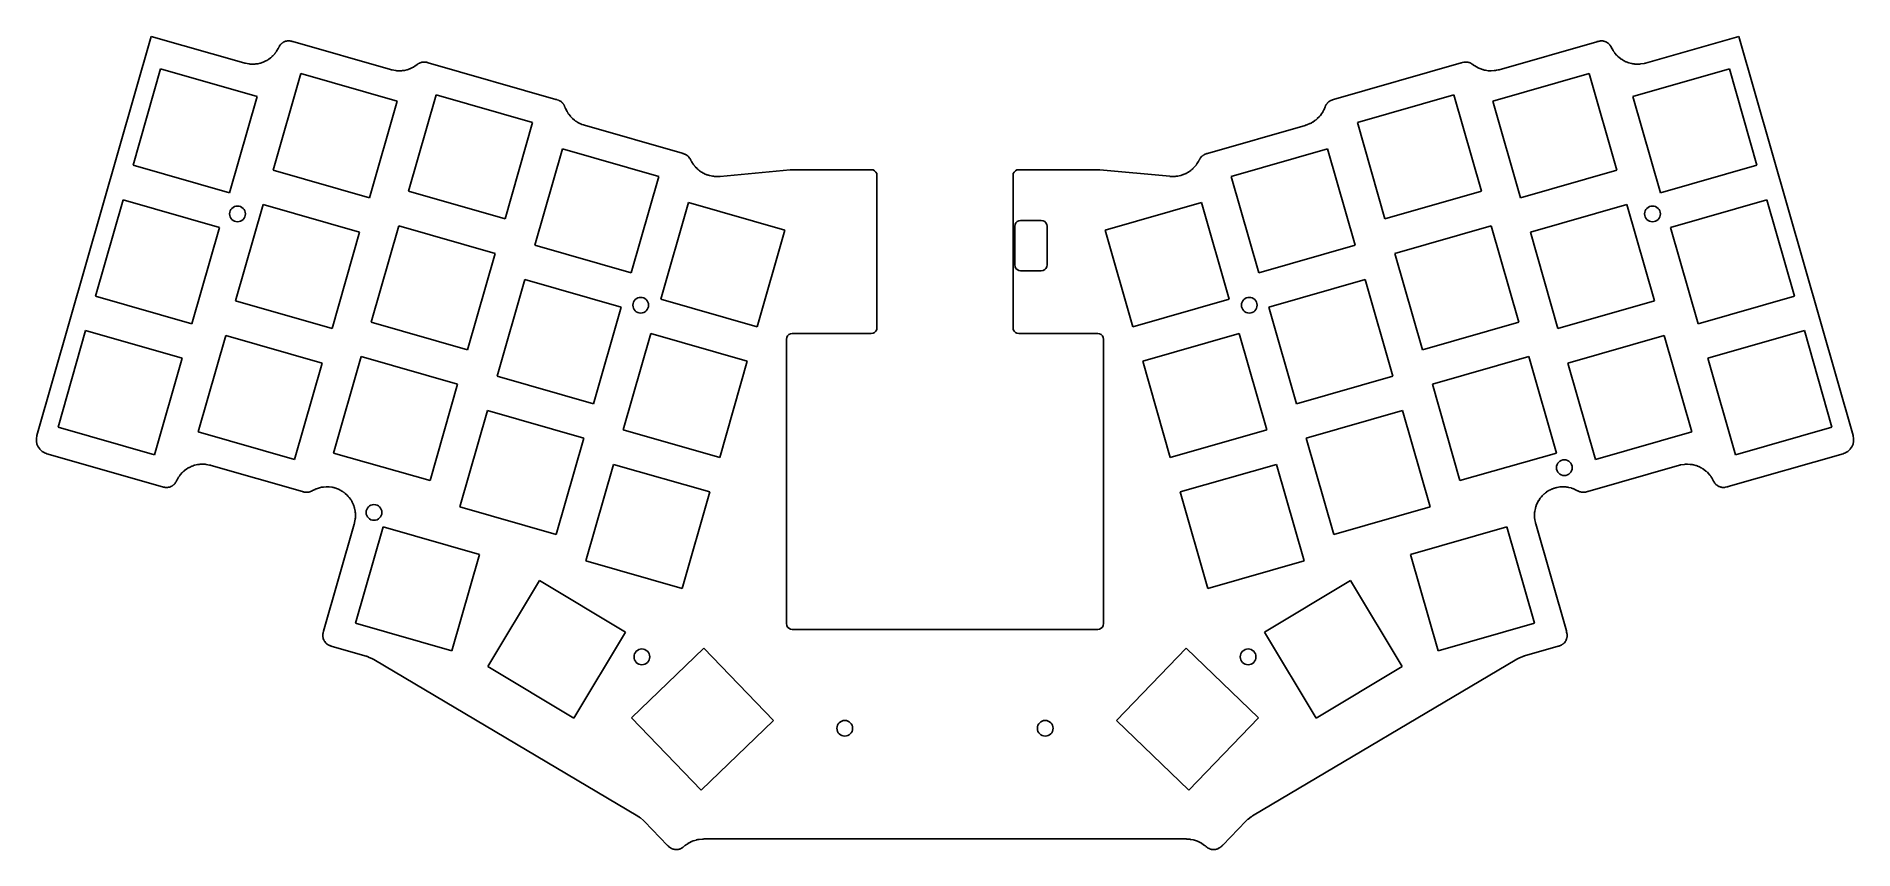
# Model space of a CAD drawing. Header units: millimetres. Extents: x 50 to 304, y -149 to -35.
import ezdxf

# ---------------------------------------------------------------- set-up
doc = ezdxf.new("R2010")
doc.units = ezdxf.units.MM
doc.layers.add('Edge.Cuts', color=254, linetype='CONTINUOUS', true_color=0xd0d2cd)

msp = doc.modelspace()

# ---------------------------------------------------------------- linework, layer by layer
at = {"layer": 'Edge.Cuts', "linetype": 'CONTINUOUS'}
for p, q in [((50.187878, -90.760027), (66.163894, -35.045035)), ((66.163894, -35.045035), (66.1639, -35.04502)), ((66.1639, -35.04502), (66.16391, -35.045005)), ((66.16391, -35.045005), (66.163923, -35.044995)), ((66.163923, -35.044995), (66.163938, -35.04499)), ((66.163938, -35.04499), (66.163938, -35.044989)), ((66.163938, -35.044989), (66.163956, -35.044989)), ((66.163956, -35.044989), (66.163973, -35.044992)), ((66.163973, -35.044992), (66.164022, -35.045006)), ((66.164022, -35.045006), (66.164044, -35.045013)), ((66.164044, -35.045013), (66.164066, -35.045019)), ((66.164066, -35.045019), (79.100384, -38.754144)), ((274.816863, -38.777878), (287.835934, -35.045019)), ((287.835934, -35.045019), (287.835956, -35.045013)), ((287.835956, -35.045013), (287.835978, -35.045007)), ((287.835978, -35.045006), (287.836, -35.045)), ((287.835978, -35.045007), (287.835978, -35.045006)), ((287.836, -35.045), (287.836022, -35.044994)), ((287.836022, -35.044994), (287.836044, -35.044988)), ((287.836044, -35.044988), (287.836044, -35.044987)), ((287.836044, -35.044987), (287.836061, -35.04499)), ((287.836061, -35.04499), (287.836077, -35.044995)), ((287.836077, -35.044995), (287.83609, -35.045006)), ((287.83609, -35.045006), (287.83609, -35.045005)), ((287.83609, -35.045005), (287.836099, -35.04502)), ((287.836099, -35.04502), (287.836106, -35.045035)), ((287.836106, -35.045035), (303.812086, -90.759902)), ((82.517296, -38.256754), (82.808377, -38.043681)), ((82.808377, -38.043681), (82.82477, -38.031356)), ((82.82477, -38.031356), (82.840842, -38.018614)), ((82.840842, -38.018614), (82.952083, -37.928074)), ((82.952083, -37.928074), (82.983217, -37.90138)), ((82.983217, -37.90138), (83.012941, -37.873125)), ((83.012941, -37.873125), (83.114331, -37.771674)), ((83.114331, -37.771674), (83.128641, -37.756983)), ((83.128641, -37.756983), (83.14257, -37.74193)), ((83.14257, -37.74193), (83.389776, -37.467814)), ((83.389776, -37.467814), (83.402583, -37.453263)), ((83.402583, -37.453263), (83.415033, -37.438406)), ((83.415033, -37.438406), (83.500856, -37.333432)), ((83.500856, -37.333432), (83.524661, -37.302832)), ((83.524661, -37.302832), (83.546955, -37.271114)), ((83.546955, -37.271114), (83.622216, -37.158327)), ((83.622216, -37.158327), (83.632779, -37.142073)), ((83.632779, -37.142073), (83.642946, -37.125568)), ((83.642946, -37.125568), (83.868546, -36.749182)), ((83.868546, -36.749182), (83.873355, -36.741051)), ((83.873355, -36.741051), (83.878067, -36.732863)), ((83.878067, -36.732863), (83.910706, -36.675374)), ((83.910706, -36.675374), (83.919836, -36.658838)), ((83.919836, -36.658838), (83.928575, -36.642092)), ((83.928575, -36.642092), (83.961807, -36.576527)), ((83.961807, -36.576527), (83.962723, -36.574694)), ((83.962723, -36.574694), (83.963617, -36.57285)), ((83.963617, -36.572849), (83.964512, -36.571006)), ((83.963617, -36.57285), (83.963617, -36.572849)), ((83.964512, -36.571006), (83.96543, -36.569173)), ((83.96543, -36.569173), (84.000017, -36.501217)), ((84.000017, -36.501217), (84.009419, -36.483309)), ((84.009419, -36.483309), (84.01927, -36.465644)), ((84.01927, -36.465644), (84.053229, -36.40652)), ((84.053229, -36.40652), (84.058324, -36.397779)), ((84.058324, -36.397779), (84.063529, -36.389102)), ((84.063529, -36.389102), (84.129548, -36.28061)), ((84.129548, -36.28061), (84.136464, -36.269493)), ((84.136464, -36.269493), (84.143597, -36.258516)), ((84.143597, -36.258516), (84.143598, -36.258515)), ((84.143598, -36.258515), (84.151049, -36.247758)), ((84.151049, -36.247758), (84.15892, -36.237303)), ((84.15892, -36.237303), (84.167145, -36.22712)), ((84.167145, -36.22712), (84.175659, -36.217178)), ((84.175659, -36.217178), (84.175675, -36.21716)), ((84.175675, -36.21716), (84.184437, -36.2074)), ((84.184437, -36.2074), (84.193374, -36.1978)), ((84.193374, -36.1978), (84.197436, -36.193514)), ((84.197436, -36.193514), (84.202422, -36.188302)), ((84.202422, -36.188302), (84.207455, -36.183134)), ((84.207455, -36.183134), (84.234064, -36.156058)), ((84.234064, -36.156058), (84.241043, -36.149043)), ((84.241043, -36.149043), (84.248109, -36.142116)), ((84.248109, -36.142116), (84.285155, -36.106239)), ((84.285155, -36.106239), (84.299529, -36.092659)), ((84.299529, -36.092659), (84.314234, -36.079437)), ((84.314234, -36.079437), (84.353013, -36.045431)), ((84.353013, -36.045431), (84.360488, -36.038957)), ((84.360488, -36.038957), (84.368042, -36.032577)), ((84.368042, -36.032577), (84.478798, -35.940191)), ((84.478798, -35.940191), (84.488929, -35.931906)), ((84.488929, -35.931906), (84.499219, -35.923818)), ((84.499219, -35.923817), (84.509735, -35.916033)), ((84.499219, -35.923818), (84.499219, -35.923817)), ((84.509735, -35.916033), (84.520544, -35.908664)), ((84.520544, -35.908664), (84.531599, -35.901661)), ((84.531599, -35.901661), (84.542852, -35.894982)), ((84.542852, -35.894982), (84.542871, -35.894971)), ((84.542871, -35.894971), (84.554302, -35.888552)), ((84.554302, -35.888552), (84.565855, -35.882354)), ((84.565855, -35.882354), (84.570657, -35.879836)), ((84.570657, -35.879836), (84.577486, -35.876298)), ((84.577486, -35.876298), (84.584348, -35.872825)), ((84.584348, -35.872825), (84.617814, -35.856093)), ((84.617814, -35.856093), (84.627029, -35.851559)), ((84.627029, -35.851559), (84.636301, -35.847144)), ((84.636301, -35.847144), (84.682222, -35.82564)), ((84.682222, -35.82564), (84.700946, -35.817163)), ((84.700946, -35.817163), (84.719881, -35.80917)), ((84.719881, -35.80917), (84.766845, -35.790053)), ((84.766845, -35.790053), (84.776383, -35.786241)), ((84.776383, -35.786241), (84.78597, -35.782553)), ((84.78597, -35.782553), (84.920416, -35.731808)), ((84.920416, -35.731808), (84.932635, -35.727326)), ((84.932635, -35.727326), (84.944934, -35.72307)), ((84.944934, -35.72307), (84.957342, -35.719161)), ((84.957342, -35.719161), (84.969887, -35.715714)), ((84.969887, -35.715714), (84.982541, -35.712684)), ((84.982541, -35.712684), (84.995278, -35.710022)), ((84.995278, -35.710022), (84.995297, -35.710018)), ((84.995297, -35.710018), (85.008116, -35.707671)), ((85.008116, -35.707671), (85.020981, -35.705592)), ((85.020981, -35.705592), (85.025597, -35.704895)), ((85.025597, -35.704895), (85.033876, -35.703689)), ((85.033876, -35.703689), (85.042167, -35.702571)), ((85.042167, -35.702571), (85.079746, -35.6977)), ((85.079746, -35.6977), (85.089006, -35.696554)), ((85.089006, -35.696554), (85.09828, -35.695517)), ((85.09828, -35.695517), (85.151598, -35.689867)), ((85.151598, -35.689867), (85.170175, -35.688117)), ((85.170175, -35.688117), (85.188788, -35.686801)), ((85.188788, -35.686801), (85.242304, -35.683644)), ((85.242304, -35.683644), (85.251629, -35.683148)), ((85.251629, -35.683148), (85.260958, -35.682762)), ((85.260958, -35.682762), (85.390575, -35.678148)), ((85.390575, -35.678148), (85.410163, -35.677691)), ((85.410163, -35.677691), (85.429756, -35.677714)), ((85.429756, -35.677714), (85.444474, -35.677911)), ((85.444474, -35.677911), (85.478737, -35.67921)), ((85.478737, -35.67921), (85.512894, -35.682185)), ((85.512894, -35.682185), (85.540653, -35.68529)), ((85.540653, -35.68529), (85.546989, -35.686078)), ((85.546989, -35.686078), (85.553305, -35.68702)), ((85.553305, -35.68702), (85.554078, -35.687145)), ((85.554078, -35.687145), (85.559607, -35.688059)), ((85.559607, -35.688059), (85.565129, -35.689012)), ((85.565129, -35.689012), (85.603799, -35.695825)), ((85.603799, -35.695825), (85.614838, -35.69785)), ((85.614838, -35.69785), (85.625848, -35.70003)), ((85.625848, -35.70003), (85.664309, -35.707925)), ((85.664309, -35.707925), (85.669797, -35.709071)), ((85.669797, -35.709071), (85.675277, -35.710256)), ((85.675277, -35.710256), (85.78856, -35.735169)), ((85.78856, -35.735169), (85.794684, -35.736541)), ((85.794684, -35.736541), (85.800796, -35.737961)), ((85.800796, -35.737961), (85.843541, -35.748067)), ((85.843541, -35.748067), (85.855734, -35.75105)), ((85.855734, -35.75105), (85.867878, -35.754225)), ((85.867878, -35.754225), (85.910286, -35.765667)), ((85.910286, -35.765667), (85.916337, -35.767326)), ((85.916337, -35.767326), (85.922376, -35.769031)), ((85.922376, -35.769031), (99.570618, -39.682212)), ((254.387406, -39.694391), (268.015491, -35.786381)), ((268.015491, -35.786381), (268.023547, -35.784116)), ((268.023547, -35.784116), (268.031626, -35.781936)), ((268.031626, -35.781936), (268.088237, -35.766976)), ((268.088237, -35.766976), (268.104453, -35.762872)), ((268.104453, -35.762872), (268.12075, -35.759108)), ((268.12075, -35.759108), (268.177936, -35.746528)), ((268.177936, -35.746528), (268.18612, -35.744773)), ((268.18612, -35.744773), (268.194322, -35.743103)), ((268.194322, -35.743103), (268.357069, -35.710857)), ((268.357069, -35.710857), (268.365317, -35.709267)), ((268.365317, -35.709267), (268.373582, -35.707765)), ((268.373582, -35.707765), (268.41063, -35.701229)), ((268.41063, -35.701229), (268.427229, -35.698481)), ((268.427229, -35.698481), (268.443881, -35.696082)), ((268.443881, -35.696082), (268.471553, -35.692393)), ((268.471553, -35.692393), (268.489521, -35.690204)), ((268.489521, -35.690204), (268.507536, -35.688422)), ((268.507536, -35.688422), (268.532767, -35.686214)), ((268.532767, -35.686214), (268.55211, -35.684757)), ((268.55211, -35.684757), (268.571484, -35.683769)), ((268.571484, -35.683769), (268.605191, -35.682461)), ((268.605191, -35.682461), (268.614886, -35.682144)), ((268.614886, -35.682144), (268.624583, -35.681944)), ((268.624583, -35.681944), (268.788321, -35.679562)), ((268.788321, -35.679562), (268.80119, -35.679512)), ((268.80119, -35.679512), (268.814057, -35.679735)), ((268.814057, -35.679735), (268.814057, -35.679736)), ((268.814057, -35.679736), (268.826904, -35.680369)), ((268.826904, -35.680369), (268.839712, -35.681548)), ((268.839712, -35.681548), (268.852474, -35.683184)), ((268.852474, -35.683184), (268.865183, -35.685188)), ((268.865183, -35.685188), (268.865878, -35.685308)), ((268.865878, -35.685308), (268.87791, -35.687478)), ((268.87791, -35.687478), (268.889907, -35.689833)), ((268.889907, -35.689833), (268.89723, -35.691328)), ((268.89723, -35.691328), (268.903203, -35.692572)), ((268.903203, -35.692572), (268.909167, -35.693861)), ((268.909167, -35.693861), (268.947685, -35.702339)), ((268.947685, -35.702339), (268.957486, -35.704561)), ((268.957486, -35.704561), (268.967258, -35.706906)), ((268.967258, -35.706906), (269.016943, -35.71916)), ((269.016943, -35.71916), (269.036393, -35.724217)), ((269.036393, -35.724217), (269.05571, -35.72976)), ((269.05571, -35.72976), (269.104716, -35.744493)), ((269.104716, -35.744493), (269.114324, -35.747447)), ((269.114324, -35.747447), (269.123895, -35.750522)), ((269.123895, -35.750522), (269.26173, -35.795766)), ((269.26173, -35.795766), (269.274079, -35.799975)), ((269.274079, -35.799975), (269.286329, -35.804461)), ((269.286329, -35.804461), (269.28633, -35.804461)), ((269.28633, -35.804461), (269.298414, -35.809357)), ((269.298414, -35.809357), (269.310265, -35.814793)), ((269.310265, -35.814793), (269.310266, -35.814793)), ((269.310266, -35.814793), (269.321915, -35.820664)), ((269.321915, -35.820664), (269.333393, -35.826862)), ((269.333393, -35.826862), (269.336865, -35.8288)), ((269.336865, -35.8288), (269.344825, -35.833305)), ((269.344825, -35.833305), (269.352733, -35.837901)), ((269.352733, -35.837901), (269.363456, -35.844215)), ((269.363456, -35.844215), (269.367397, -35.84655)), ((269.367397, -35.84655), (269.371325, -35.848908)), ((269.371325, -35.848908), (269.405266, -35.86942)), ((269.405266, -35.86942), (269.414462, -35.875062)), ((269.414462, -35.875062), (269.42358, -35.880827)), ((269.42358, -35.880827), (269.464601, -35.907153)), ((269.464601, -35.907153), (269.482603, -35.919052)), ((269.482603, -35.919052), (269.500278, -35.931432)), ((269.500278, -35.931432), (269.539817, -35.95993)), ((269.539817, -35.95993), (269.54853, -35.966298)), ((269.54853, -35.966298), (269.557154, -35.972784)), ((269.557154, -35.972784), (269.672233, -36.060538)), ((269.672233, -36.060538), (269.682401, -36.068441)), ((269.682401, -36.068441), (269.69242, -36.07653)), ((269.69242, -36.07653), (269.692421, -36.076531)), ((269.692421, -36.076531), (269.70221, -36.084891)), ((269.70221, -36.084891), (269.711684, -36.093607)), ((269.711684, -36.093607), (269.711684, -36.093606)), ((269.711684, -36.093606), (269.720869, -36.10263)), ((269.720869, -36.10263), (269.729791, -36.111912)), ((269.729791, -36.111912), (269.729804, -36.111926)), ((269.729804, -36.111926), (269.73851, -36.12144)), ((269.73851, -36.12144), (269.74702, -36.13113)), ((269.74702, -36.13113), (269.750109, -36.134721)), ((269.750109, -36.134721), (269.755399, -36.140934)), ((269.755399, -36.140934), (269.760626, -36.1472)), ((269.760626, -36.1472), (269.784789, -36.176475)), ((269.784789, -36.176475), (269.790954, -36.184037)), ((269.790954, -36.184037), (269.797026, -36.191675)), ((269.797026, -36.191675), (269.829351, -36.232843)), ((269.829351, -36.232843), (269.841212, -36.248334)), ((269.841212, -36.248334), (269.852692, -36.26411)), ((269.852692, -36.26411), (269.882972, -36.306807)), ((269.882972, -36.306807), (269.888566, -36.314799)), ((269.888566, -36.314799), (269.894064, -36.322858)), ((269.894064, -36.322858), (270.01428, -36.501445)), ((270.01428, -36.501445), (270.01483, -36.502302)), ((270.01483, -36.502302), (270.015342, -36.503181)), ((270.015342, -36.503181), (270.015343, -36.503181)), ((270.015343, -36.503181), (270.015796, -36.504091)), ((270.015796, -36.504091), (270.016168, -36.505036)), ((270.016168, -36.505036), (270.016496, -36.506001)), ((270.016496, -36.506001), (270.016817, -36.506968)), ((270.016817, -36.506968), (270.016819, -36.506972)), ((270.016819, -36.506972), (270.017171, -36.50793)), ((270.017171, -36.50793), (270.017591, -36.50886)), ((270.017591, -36.50886), (270.018061, -36.509768)), ((270.018061, -36.509768), (270.018563, -36.510659)), ((270.018563, -36.510659), (270.020023, -36.513138)), ((270.020023, -36.513138), (270.021981, -36.516511)), ((270.021981, -36.516511), (270.023901, -36.519905)), ((270.023901, -36.519905), (270.024402, -36.520802)), ((270.024402, -36.520802), (270.026754, -36.52513)), ((270.026754, -36.52513), (270.029007, -36.52951)), ((270.029007, -36.52951), (270.031186, -36.533929)), ((270.031186, -36.533929), (270.033315, -36.538372)), ((270.033315, -36.538372), (270.043342, -36.559606)), ((270.043342, -36.559606), (270.043557, -36.559964)), ((270.043557, -36.559964), (270.043839, -36.560272)), ((270.043839, -36.560272), (270.044182, -36.560474)), ((270.044182, -36.560474), (270.044577, -36.560528)), ((270.044577, -36.560527), (270.045, -36.560498)), ((270.044577, -36.560528), (270.044577, -36.560527)), ((270.045, -36.560498), (270.045423, -36.560466)), ((270.045423, -36.560466), (270.045433, -36.560465)), ((270.045433, -36.560465), (270.045841, -36.56051)), ((270.045841, -36.56051), (270.046203, -36.560704)), ((270.046203, -36.560704), (270.046508, -36.561006)), ((270.046508, -36.561006), (270.04675, -36.56136)), ((270.04675, -36.56136), (270.299608, -37.019577)), ((270.299608, -37.019577), (270.309656, -37.03725)), ((270.309656, -37.03725), (270.320149, -37.054663)), ((270.320149, -37.054663), (270.395084, -37.175504)), ((270.395084, -37.175504), (270.417381, -37.209501)), ((270.417381, -37.209501), (270.441377, -37.242321)), ((270.441377, -37.242321), (270.528186, -37.354933)), ((270.528186, -37.354933), (270.540803, -37.370876)), ((270.540803, -37.370876), (270.55382, -37.386494)), ((270.55382, -37.386494), (270.788982, -37.661444)), ((270.788982, -37.661444), (270.802316, -37.676641)), ((270.802316, -37.676641), (270.81603, -37.691497)), ((270.81603, -37.691497), (270.91326, -37.794185)), ((270.91326, -37.794185), (270.941794, -37.822835)), ((270.941794, -37.822835), (270.97174, -37.850006)), ((270.97174, -37.850006), (271.078835, -37.942355)), ((271.078835, -37.942355), (271.094314, -37.955365)), ((271.094314, -37.955365), (271.110116, -37.96798)), ((271.110116, -37.96798), (271.39625, -38.190528)), ((63.605706, -53.03637), (67.464629, -39.578706)), ((67.464629, -39.578706), (80.922293, -43.437629)), ((79.100384, -38.754144), (79.110175, -38.756884)), ((79.110175, -38.756884), (79.12, -38.759499)), ((79.12, -38.759499), (79.188889, -38.777369)), ((79.188889, -38.777369), (79.208645, -38.782227)), ((79.208645, -38.782227), (79.228517, -38.786581)), ((79.228517, -38.786581), (79.298226, -38.800926)), ((79.298226, -38.800926), (79.308197, -38.802912)), ((79.308197, -38.802912), (79.318193, -38.804771)), ((79.318193, -38.804771), (79.785338, -38.888588)), ((79.785338, -38.888588), (79.805287, -38.891907)), ((79.805287, -38.891907), (79.825313, -38.894722)), ((79.825313, -38.894722), (79.965622, -38.912634)), ((79.965622, -38.912634), (80.005862, -38.91674)), ((80.005862, -38.91674), (80.046258, -38.918807)), ((80.046258, -38.918807), (80.187659, -38.922462)), ((80.187659, -38.922462), (80.20788, -38.922729)), ((80.20788, -38.922729), (80.228102, -38.922485)), ((80.228102, -38.922485), (80.590874, -38.913517)), ((80.590874, -38.913517), (80.611087, -38.912762)), ((80.611087, -38.912762), (80.631275, -38.911495)), ((80.631275, -38.911495), (80.77234, -38.900855)), ((80.77234, -38.900855), (80.812582, -38.896794)), ((80.812582, -38.896794), (80.852568, -38.890705)), ((80.852568, -38.890705), (80.991836, -38.865878)), ((80.991836, -38.865878), (81.011705, -38.862076)), ((81.011705, -38.862076), (81.031471, -38.857773)), ((81.031471, -38.857773), (81.383174, -38.776541)), ((81.383174, -38.776541), (81.402943, -38.771709)), ((81.402943, -38.771709), (81.422583, -38.766376)), ((81.422583, -38.766376), (81.559465, -38.727331)), ((81.559465, -38.727331), (81.598307, -38.715175)), ((81.598307, -38.715175), (81.636481, -38.701059)), ((81.636481, -38.701059), (81.768688, -38.648311)), ((81.768688, -38.648311), (81.787493, -38.640529)), ((81.787493, -38.640529), (81.806094, -38.632272)), ((81.806094, -38.632272), (82.136075, -38.480732)), ((82.136075, -38.480732), (82.154267, -38.472098)), ((82.154267, -38.472098), (82.172237, -38.46301)), ((82.172237, -38.46301), (82.297105, -38.397867)), ((82.297105, -38.397867), (82.332329, -38.378347)), ((82.332329, -38.378347), (82.366526, -38.35708)), ((82.366526, -38.35708), (82.484213, -38.279715)), ((82.484213, -38.279715), (82.500899, -38.268443)), ((82.500899, -38.268443), (82.517296, -38.256754)), ((83.178706, -53.70737), (87.037629, -40.249706)), ((87.037629, -40.249706), (100.495293, -44.108629)), ((99.570618, -39.682212), (99.580389, -39.684946)), ((99.580389, -39.684946), (99.590193, -39.687556)), ((99.590193, -39.687556), (99.658935, -39.705392)), ((99.658935, -39.705392), (99.678642, -39.710239)), ((99.678642, -39.710239), (99.698466, -39.714585)), ((99.698466, -39.714585), (99.768021, -39.728911)), ((99.768021, -39.728911), (99.777973, -39.730895)), ((99.777973, -39.730895), (99.78795, -39.732752)), ((99.78795, -39.732752), (100.254138, -39.816503)), ((100.254138, -39.816503), (100.274107, -39.81983)), ((100.274107, -39.81983), (100.294154, -39.822651)), ((100.294154, -39.822651), (100.434592, -39.840603)), ((100.434592, -39.840603), (100.474865, -39.844718)), ((100.474865, -39.844718), (100.515295, -39.846791)), ((100.515295, -39.846791), (100.65683, -39.850461)), ((100.65683, -39.850461), (100.677071, -39.85073)), ((100.677071, -39.85073), (100.697313, -39.850486)), ((100.697313, -39.850486), (101.060841, -39.84151)), ((101.060841, -39.84151), (101.081058, -39.840755)), ((101.081058, -39.840755), (101.10125, -39.839489)), ((101.10125, -39.839489), (101.242333, -39.828851)), ((101.242333, -39.828851), (101.282581, -39.82479)), ((101.282581, -39.82479), (101.322573, -39.8187)), ((101.322573, -39.8187), (101.461863, -39.79387)), ((101.461863, -39.79387), (101.481733, -39.790068)), ((101.481733, -39.790068), (101.5015, -39.785765)), ((101.5015, -39.785765), (101.853172, -39.704541)), ((101.853172, -39.704541), (101.872942, -39.699709)), ((101.872942, -39.699709), (101.892583, -39.694376)), ((101.892583, -39.694376), (102.029465, -39.655331)), ((102.029465, -39.655331), (102.068307, -39.643175)), ((102.068307, -39.643175), (102.106481, -39.629059)), ((102.106481, -39.629059), (102.238688, -39.576311)), ((102.238688, -39.576311), (102.257494, -39.568529)), ((102.257494, -39.568529), (102.276096, -39.560271)), ((102.276096, -39.560271), (102.625751, -39.399696)), ((102.625751, -39.399696), (102.642189, -39.391919)), ((102.642189, -39.391919), (102.658447, -39.383771)), ((102.658447, -39.383771), (102.771517, -39.325482)), ((102.771517, -39.325482), (102.803455, -39.308089)), ((102.803455, -39.308089), (102.834569, -39.289261)), ((102.834569, -39.289261), (102.941878, -39.220947)), ((102.941878, -39.220947), (102.957108, -39.211007)), ((102.957108, -39.211007), (102.972108, -39.200723)), ((102.972108, -39.200723), (103.284994, -38.980937)), ((103.284994, -38.980937), (103.291619, -38.976232)), ((103.291619, -38.976232), (103.298196, -38.971461)), ((103.298196, -38.971461), (103.325175, -38.951679)), ((103.325175, -38.951679), (103.338186, -38.941935)), ((103.338186, -38.941935), (103.350996, -38.931928)), ((103.350996, -38.931928), (103.377152, -38.911063)), ((103.377152, -38.911063), (103.383474, -38.905968)), ((103.383474, -38.905968), (103.389744, -38.900808)), ((103.389744, -38.900808), (103.397758, -38.894145)), ((103.397758, -38.894145), (103.407902, -38.885874)), ((103.407902, -38.885874), (103.418203, -38.877798)), ((103.418203, -38.877798), (103.428727, -38.870025)), ((103.428727, -38.870025), (103.439541, -38.86266)), ((103.439541, -38.86266), (103.450598, -38.85566)), ((103.450598, -38.85566), (103.461852, -38.848982)), ((103.461852, -38.848982), (103.461871, -38.848971)), ((103.461871, -38.848971), (103.473302, -38.842552)), ((103.473302, -38.842552), (103.484855, -38.836354)), ((103.484855, -38.836354), (103.489657, -38.833836)), ((103.489657, -38.833836), (103.496486, -38.830298)), ((103.496486, -38.830298), (103.503348, -38.826825)), ((103.503348, -38.826825), (103.536814, -38.810093)), ((103.536814, -38.810093), (103.546029, -38.805559)), ((103.546029, -38.805559), (103.555301, -38.801144)), ((103.555301, -38.801144), (103.601222, -38.77964)), ((103.601222, -38.77964), (103.619946, -38.771163)), ((103.619946, -38.771163), (103.638881, -38.76317)), ((103.638881, -38.76317), (103.685845, -38.744053)), ((103.685845, -38.744053), (103.695383, -38.740241)), ((103.695383, -38.740241), (103.70497, -38.736553)), ((103.70497, -38.736553), (103.839416, -38.685808)), ((103.839416, -38.685808), (103.851635, -38.681326)), ((103.851635, -38.681326), (103.863934, -38.67707)), ((103.863934, -38.67707), (103.876342, -38.673161)), ((103.876342, -38.673161), (103.888887, -38.669714)), ((103.888887, -38.669714), (103.901541, -38.666684)), ((103.901541, -38.666684), (103.914278, -38.66402)), ((103.914278, -38.66402), (103.914296, -38.664016)), ((103.914296, -38.664016), (103.927115, -38.661665)), ((103.927115, -38.661665), (103.939979, -38.659579)), ((103.939979, -38.659579), (103.944682, -38.658866)), ((103.944682, -38.658866), (103.952873, -38.657668)), ((103.952873, -38.657668), (103.961076, -38.656555)), ((103.961076, -38.656555), (103.997835, -38.651761)), ((103.997835, -38.651761), (104.007507, -38.650559)), ((104.007507, -38.650559), (104.017193, -38.649475)), ((104.017193, -38.649475), (104.068773, -38.644022)), ((104.068773, -38.644022), (104.088179, -38.642209)), ((104.088179, -38.642209), (104.107624, -38.640869)), ((104.107624, -38.640869), (104.159413, -38.637934)), ((104.159413, -38.637934), (104.169143, -38.637442)), ((104.169143, -38.637442), (104.178878, -38.637069)), ((104.178878, -38.637069), (104.311066, -38.632804)), ((104.311066, -38.632804), (104.329726, -38.632419)), ((104.329726, -38.632419), (104.34839, -38.632471)), ((104.34839, -38.632471), (104.363765, -38.632693)), ((104.363765, -38.632693), (104.397758, -38.633975)), ((104.397758, -38.633975), (104.431653, -38.636841)), ((104.431653, -38.636841), (104.462017, -38.640123)), ((104.462017, -38.640123), (104.465495, -38.640541)), ((104.465495, -38.640541), (104.468962, -38.641039)), ((104.468962, -38.641039), (104.468962, -38.641038)), ((104.468962, -38.641038), (104.472422, -38.64159)), ((104.472422, -38.64159), (104.475877, -38.642168)), ((104.475877, -38.642168), (104.520744, -38.649853)), ((104.520744, -38.649853), (104.53281, -38.652015)), ((104.53281, -38.652015), (104.544841, -38.654362)), ((104.544841, -38.654362), (104.586877, -38.662895)), ((104.586877, -38.662895), (104.59288, -38.664138)), ((104.59288, -38.664138), (104.598873, -38.665426)), ((104.598873, -38.665426), (104.706608, -38.689022)), ((104.706608, -38.689022), (104.712818, -38.690408)), ((104.712818, -38.690408), (104.719017, -38.691843)), ((104.719017, -38.691843), (104.762367, -38.702062)), ((104.762367, -38.702062), (104.774727, -38.70508)), ((104.774727, -38.70508), (104.787038, -38.708294)), ((104.787038, -38.708294), (104.83004, -38.719887)), ((104.83004, -38.719887), (104.836177, -38.721567)), ((104.836177, -38.721567), (104.842301, -38.723297)), ((104.842301, -38.723297), (122.672339, -43.835579)), ((231.265607, -43.853902), (249.099052, -38.740643)), ((249.099052, -38.740643), (249.106872, -38.738444)), ((249.106872, -38.738444), (249.114713, -38.736323)), ((249.114713, -38.736323), (249.169675, -38.721766)), ((249.169675, -38.721766), (249.185429, -38.717764)), ((249.185429, -38.717764), (249.20126, -38.714084)), ((249.20126, -38.714084), (249.256772, -38.701769)), ((249.256772, -38.701769), (249.264708, -38.700051)), ((249.264708, -38.700051), (249.272663, -38.698414)), ((249.272663, -38.698414), (249.439436, -38.664956)), ((249.439436, -38.664956), (249.447834, -38.663318)), ((249.447834, -38.663318), (249.456248, -38.66177)), ((249.456248, -38.66177), (249.492358, -38.655326)), ((249.492358, -38.655326), (249.509234, -38.6525)), ((249.509234, -38.6525), (249.526167, -38.650036)), ((249.526167, -38.650036), (249.552816, -38.646448)), ((249.552816, -38.646448), (249.571023, -38.644209)), ((249.571023, -38.644209), (249.589277, -38.642388)), ((249.589277, -38.642388), (249.613589, -38.640244)), ((249.613589, -38.640244), (249.633111, -38.638763)), ((249.633111, -38.638763), (249.652666, -38.63776)), ((249.652666, -38.63776), (249.685609, -38.636475)), ((249.685609, -38.636475), (249.695389, -38.636153)), ((249.695389, -38.636153), (249.705172, -38.635951)), ((249.705172, -38.635951), (249.86858, -38.633574)), ((249.86858, -38.633574), (249.881696, -38.63352)), ((249.881696, -38.63352), (249.894811, -38.63374)), ((249.894811, -38.63374), (249.907905, -38.634371)), ((249.907905, -38.634371), (249.920962, -38.635549)), ((249.920962, -38.635549), (249.933974, -38.637188)), ((249.933974, -38.637188), (249.946932, -38.639202)), ((249.946932, -38.639202), (249.947304, -38.639265)), ((249.947304, -38.639265), (249.959904, -38.641515)), ((249.959904, -38.641515), (249.972467, -38.643965)), ((249.972467, -38.643965), (249.979411, -38.645378)), ((249.979411, -38.645378), (249.985686, -38.64668)), ((249.985686, -38.64668), (249.991949, -38.648033)), ((249.991949, -38.648033), (250.029576, -38.656315)), ((250.029576, -38.656315), (250.039485, -38.658563)), ((250.039485, -38.658563), (250.049365, -38.660936)), ((250.049365, -38.660936), (250.098716, -38.673122)), ((250.098716, -38.673122), (250.118385, -38.678244)), ((250.118385, -38.678244), (250.137917, -38.683865)), ((250.137917, -38.683865), (250.186582, -38.69854)), ((250.186582, -38.69854), (250.196295, -38.701537)), ((250.196295, -38.701537), (250.205967, -38.704656)), ((250.205967, -38.704656), (250.342744, -38.749724)), ((250.342744, -38.749724), (250.355089, -38.753946)), ((250.355089, -38.753946), (250.367336, -38.758444)), ((250.367336, -38.758444), (250.367336, -38.758443)), ((250.367336, -38.758443), (250.379417, -38.763348)), ((250.379417, -38.763348), (250.391266, -38.768789)), ((250.391266, -38.768789), (250.391267, -38.768789)), ((250.391267, -38.768789), (250.402915, -38.774663)), ((250.402915, -38.774663), (250.414393, -38.780862)), ((250.414393, -38.780862), (250.417865, -38.7828)), ((250.417865, -38.7828), (250.425825, -38.787305)), ((250.425825, -38.787305), (250.433733, -38.791901)), ((250.433733, -38.791901), (250.444456, -38.798215)), ((250.444456, -38.798215), (250.448397, -38.80055)), ((250.448397, -38.80055), (250.452325, -38.802908)), ((250.452325, -38.802908), (250.486433, -38.823521)), ((250.486433, -38.823521), (250.495463, -38.82906)), ((250.495463, -38.82906), (250.504418, -38.834717)), ((250.504418, -38.834717), (250.545972, -38.861356)), ((250.545972, -38.861356), (250.563635, -38.873012)), ((250.563635, -38.873012), (250.580983, -38.88513)), ((250.580983, -38.88513), (250.621074, -38.913932)), ((250.621074, -38.913932), (250.629631, -38.920166)), ((250.629631, -38.920166), (250.638106, -38.926513)), ((250.638106, -38.926513), (250.717277, -38.986631)), ((250.717277, -38.986631), (250.725379, -38.992702)), ((250.725379, -38.992702), (250.733557, -38.998671)), ((250.733557, -38.998671), (250.791024, -39.040057)), ((250.791024, -39.040057), (250.807589, -39.051672)), ((250.807589, -39.051672), (250.824443, -39.062864)), ((250.824443, -39.062864), (250.883932, -39.101294)), ((250.883932, -39.101294), (250.892467, -39.106731)), ((250.892467, -39.106731), (250.90107, -39.11206)), ((250.90107, -39.11206), (251.304656, -39.358534)), ((251.304656, -39.358534), (251.32222, -39.368955)), ((251.32222, -39.368955), (251.340044, -39.378924)), ((251.340044, -39.378924), (251.465585, -39.447052)), ((251.465585, -39.447052), (251.501969, -39.46561)), ((251.501969, -39.46561), (251.539254, -39.482288)), ((251.539254, -39.482288), (251.671087, -39.537262)), ((251.671087, -39.537262), (251.690034, -39.544881)), ((251.690034, -39.544881), (251.709169, -39.552013)), ((251.709169, -39.552013), (252.049764, -39.674038)), ((252.049764, -39.674038), (252.068813, -39.680593)), ((252.068813, -39.680593), (252.088019, -39.686666)), ((252.088019, -39.686666), (252.222861, -39.727443)), ((252.222861, -39.727443), (252.261699, -39.738129)), ((252.261699, -39.738129), (252.301024, -39.746845)), ((252.301024, -39.746845), (252.439286, -39.773859)), ((252.439286, -39.773859), (252.4591, -39.777472)), ((252.4591, -39.777472), (252.478999, -39.780585)), ((252.478999, -39.780585), (252.838086, -39.83214)), ((252.838086, -39.83214), (252.858232, -39.834772)), ((252.858232, -39.834772), (252.878439, -39.836891)), ((252.878439, -39.836891), (253.019928, -39.849917)), ((253.019928, -39.849917), (253.060467, -39.852613)), ((253.060467, -39.852613), (253.101091, -39.853247)), ((253.101091, -39.853247), (253.243174, -39.851858)), ((253.243174, -39.851858), (253.263484, -39.851401)), ((253.263484, -39.851401), (253.283776, -39.850429)), ((253.283776, -39.850429), (253.69127, -39.825718)), ((253.504706, -44.108629), (266.96237, -40.249706)), ((253.69127, -39.825718), (253.707295, -39.824584)), ((253.707295, -39.824584), (253.723294, -39.823129)), ((253.723294, -39.823129), (253.835111, -39.811827)), ((253.835111, -39.811827), (253.867001, -39.807956)), ((253.867001, -39.807956), (253.89871, -39.802807)), ((253.89871, -39.802807), (254.009259, -39.782571)), ((254.009259, -39.782571), (254.025033, -39.77952)), ((254.025033, -39.77952), (254.040742, -39.776152)), ((254.040742, -39.776152), (254.263675, -39.726016)), ((254.263675, -39.726016), (254.269337, -39.724721)), ((254.269337, -39.724721), (254.27499, -39.723385)), ((254.27499, -39.723385), (254.314505, -39.713893)), ((254.314505, -39.713893), (254.32577, -39.711101)), ((254.32577, -39.711101), (254.336994, -39.708146)), ((254.336994, -39.708146), (254.376218, -39.697512)), ((254.376218, -39.697512), (254.381817, -39.695972)), ((254.381817, -39.695972), (254.387406, -39.694391)), ((266.96237, -40.249706), (270.821293, -53.70737)), ((271.39625, -38.190528), (271.412425, -38.202783)), ((271.412425, -38.202783), (271.428906, -38.214623)), ((271.428906, -38.214623), (271.545204, -38.29596)), ((271.545204, -38.29596), (271.579035, -38.318365)), ((271.579035, -38.318365), (271.613958, -38.339025)), ((271.613958, -38.339025), (271.737897, -38.408166)), ((271.737897, -38.408166), (271.755743, -38.417826)), ((271.755743, -38.417826), (271.773827, -38.427031)), ((271.773827, -38.427031), (272.099031, -38.587394)), ((272.099031, -38.587394), (272.117266, -38.5961)), ((272.117266, -38.5961), (272.135714, -38.604344)), ((272.135714, -38.604344), (272.265452, -38.660363)), ((272.265452, -38.660363), (272.30294, -38.675439)), ((272.30294, -38.675439), (272.341142, -38.688602)), ((272.341142, -38.688602), (272.475868, -38.731252)), ((272.475868, -38.731252), (272.495207, -38.737106)), ((272.495207, -38.737106), (272.514687, -38.74247)), ((272.514687, -38.74247), (272.864082, -38.833946)), ((272.864082, -38.833946), (272.883895, -38.838864)), ((272.883895, -38.838864), (272.903826, -38.843275)), ((272.903826, -38.843275), (273.043599, -38.872342)), ((273.043599, -38.872342), (273.083765, -38.879631)), ((273.077706, -43.437629), (286.53537, -39.578706)), ((273.083765, -38.879631), (273.124249, -38.884861)), ((273.124249, -38.884861), (273.266257, -38.899535)), ((273.266257, -38.899535), (273.286588, -38.901374)), ((273.286588, -38.901374), (273.306959, -38.902694)), ((273.306959, -38.902694), (273.667562, -38.921438)), ((273.667562, -38.921438), (273.687732, -38.922231)), ((273.687732, -38.922231), (273.707916, -38.922516)), ((273.707916, -38.922516), (273.849093, -38.922723)), ((273.849093, -38.922723), (273.889449, -38.921763)), ((273.889449, -38.921763), (273.929706, -38.91877)), ((273.929706, -38.91877), (274.070186, -38.904751)), ((274.070186, -38.904751), (274.090244, -38.902493)), ((274.090244, -38.902493), (274.110239, -38.89973)), ((274.110239, -38.89973), (274.624612, -38.822029)), ((274.624612, -38.822029), (274.635701, -38.820274)), ((274.635701, -38.820274), (274.646765, -38.818364)), ((274.646765, -38.818364), (274.668525, -38.814448)), ((274.668525, -38.814448), (274.690613, -38.810154)), ((274.690613, -38.810154), (274.712572, -38.805239)), ((274.712572, -38.805239), (274.734066, -38.80011)), ((274.734066, -38.80011), (274.744981, -38.797424)), ((274.744981, -38.797424), (274.755856, -38.794586)), ((274.755856, -38.794586), (274.781054, -38.787819)), ((274.781054, -38.787819), (274.782685, -38.787379)), ((274.782685, -38.787379), (274.784314, -38.786936)), ((274.784314, -38.786936), (274.795727, -38.78382)), ((274.795727, -38.78382), (274.798979, -38.782924)), ((274.798979, -38.782924), (274.802227, -38.782015)), ((274.802227, -38.782015), (274.813611, -38.778803)), ((274.813611, -38.778803), (274.815238, -38.778342)), ((274.815238, -38.778342), (274.816863, -38.777878)), ((286.53537, -39.578706), (290.394293, -53.03637)), ((80.922293, -43.437629), (77.06337, -56.895293)), ((100.495293, -44.108629), (96.63637, -57.566293)), ((102.097706, -56.66137), (105.956629, -43.203706)), ((105.956629, -43.203706), (119.414293, -47.062629)), ((122.672339, -43.835579), (122.680384, -43.837931)), ((122.680384, -43.837931), (122.688403, -43.840367)), ((122.688403, -43.840367), (122.744435, -43.857711)), ((122.744435, -43.857711), (122.76039, -43.862834)), ((122.76039, -43.862834), (122.776232, -43.868289)), ((122.776232, -43.868289), (122.831488, -43.887964)), ((122.831488, -43.887964), (122.839371, -43.890817)), ((122.839371, -43.890817), (122.847224, -43.893753)), ((122.847224, -43.893753), (123.002727, -43.952825)), ((123.002727, -43.952825), (123.010445, -43.955803)), ((123.010445, -43.955803), (123.018132, -43.95886)), ((123.018132, -43.95886), (123.053142, -43.972994)), ((123.053142, -43.972994), (123.068423, -43.979348)), ((123.068423, -43.979348), (123.083569, -43.986017)), ((123.083569, -43.986017), (123.108927, -43.997497)), ((123.108927, -43.997497), (123.12541, -44.005185)), ((123.12541, -44.005185), (123.141714, -44.013246)), ((123.141714, -44.013246), (123.163625, -44.024392)), ((123.163625, -44.024392), (123.181147, -44.033579)), ((123.181147, -44.033579), (123.198435, -44.043197)), ((123.198435, -44.043197), (123.226963, -44.059532)), ((123.226963, -44.059532), (123.235524, -44.064504)), ((123.235524, -44.064504), (123.244022, -44.069582)), ((123.244022, -44.069582), (123.384842, -44.154909)), ((123.384842, -44.154909), (123.395801, -44.161711)), ((123.395801, -44.161711), (123.406609, -44.168747)), ((123.406609, -44.168747), (123.417179, -44.176124)), ((123.417179, -44.176124), (123.427421, -44.18395)), ((123.427421, -44.18395), (123.437379, -44.192143)), ((123.437379, -44.192143), (123.447094, -44.20062)), ((123.447094, -44.20062), (123.447846, -44.201295)), ((123.447846, -44.201295), (123.456677, -44.209349)), ((123.456677, -44.209349), (123.465387, -44.217533)), ((123.465387, -44.217533), (123.471138, -44.223019)), ((123.471138, -44.223019), (123.475436, -44.227149)), ((123.475436, -44.227149), (123.479702, -44.231311)), ((123.479702, -44.231311), (123.507945, -44.259066)), ((123.507945, -44.259066), (123.514957, -44.266043)), ((123.514957, -44.266043), (123.521882, -44.273106)), ((123.521882, -44.273106), (123.557761, -44.310155)), ((123.557761, -44.310155), (123.57134, -44.324529)), ((123.57134, -44.324529), (123.584562, -44.339234)), ((123.584562, -44.339234), (123.618569, -44.378013)), ((123.618569, -44.378013), (123.625043, -44.385488)), ((123.625043, -44.385488), (123.631423, -44.393042)), ((123.631423, -44.393042), (123.723807, -44.503798)), ((123.723807, -44.503798), (123.732093, -44.513929)), ((123.732093, -44.513929), (123.740182, -44.524219)), ((123.740182, -44.524219), (123.747965, -44.534735)), ((123.747965, -44.534735), (123.755336, -44.545544)), ((123.755336, -44.545544), (123.762339, -44.556599)), ((123.762339, -44.556599), (123.769018, -44.567852)), ((123.769018, -44.567852), (123.769029, -44.567871)), ((123.769029, -44.567871), (123.775448, -44.579302)), ((123.775448, -44.579302), (123.781646, -44.590855)), ((123.781646, -44.590855), (123.784164, -44.595657)), ((123.784164, -44.595657), (123.787702, -44.602486)), ((123.787702, -44.602486), (123.791175, -44.609348)), ((123.791175, -44.609348), (123.807932, -44.642865)), ((123.807932, -44.642865), (123.812441, -44.652028)), ((123.812441, -44.652028), (123.816833, -44.661249)), ((123.816833, -44.661249), (123.838417, -44.707325)), ((123.838417, -44.707325), (123.846851, -44.725941)), ((123.846851, -44.725941), (123.854805, -44.744765)), ((123.854805, -44.744765), (123.874009, -44.791884)), ((123.874009, -44.791884), (123.877803, -44.801366)), ((123.877803, -44.801366), (123.881475, -44.810895)), ((123.881475, -44.810895), (123.915577, -44.901085)), ((123.915577, -44.901085), (123.919311, -44.91077)), ((123.919311, -44.91077), (123.92317, -44.920406)), ((123.92317, -44.920406), (123.950624, -44.987685)), ((123.950624, -44.987685), (123.958718, -45.006808)), ((123.958718, -45.006808), (123.967306, -45.025714)), ((123.967306, -45.025714), (123.998213, -45.091475)), ((123.998213, -45.091475), (124.00269, -45.100843)), ((124.00269, -45.100843), (124.007288, -45.110151)), ((124.007288, -45.110151), (124.219032, -45.531891)), ((124.219032, -45.531891), (124.228319, -45.549819)), ((124.228319, -45.549819), (124.238055, -45.567507)), ((124.238055, -45.567507), (124.307703, -45.69035)), ((229.533302, -45.923692), (229.744315, -45.603143)), ((229.744315, -45.603143), (229.754178, -45.58778)), ((229.754178, -45.58778), (229.763689, -45.572197)), ((229.763689, -45.572197), (229.828956, -45.462455)), ((229.828956, -45.462455), (229.846893, -45.430666)), ((229.846893, -45.430666), (229.863361, -45.398092)), ((229.863361, -45.398092), (229.918356, -45.282857)), ((229.918356, -45.282857), (229.92603, -45.266295)), ((229.92603, -45.266295), (229.933324, -45.249561)), ((229.933324, -45.249561), (230.08224, -44.896989)), ((230.08224, -44.896989), (230.085443, -44.889294)), ((230.085443, -44.889294), (230.088566, -44.881565)), ((230.088566, -44.881565), (230.100705, -44.851065)), ((230.100705, -44.851065), (230.106707, -44.835516)), ((230.106707, -44.835516), (230.112384, -44.819845)), ((230.112384, -44.819845), (230.123241, -44.78887)), ((230.123241, -44.78887), (230.125959, -44.780986)), ((230.125959, -44.780986), (230.128594, -44.773074)), ((230.128594, -44.773074), (230.131907, -44.762951)), ((230.131907, -44.762951), (230.136057, -44.750699)), ((230.136057, -44.750699), (230.140457, -44.738535)), ((230.140457, -44.738535), (230.140458, -44.738535)), ((230.140458, -44.738535), (230.145229, -44.726518)), ((230.145229, -44.726518), (230.150492, -44.714708)), ((230.150492, -44.714708), (230.156168, -44.703085)), ((230.156168, -44.703085), (230.162179, -44.691632)), ((230.162179, -44.691632), (230.162192, -44.691608)), ((230.162192, -44.691608), (230.16848, -44.680271)), ((230.16848, -44.680271), (230.174959, -44.669042)), ((230.174959, -44.669042), (230.178086, -44.663728)), ((230.178086, -44.663728), (230.181559, -44.657883)), ((230.181559, -44.657883), (230.185081, -44.652067)), ((230.185081, -44.652067), (230.205295, -44.619012)), ((230.205295, -44.619012), (230.210553, -44.610533)), ((230.210553, -44.610533), (230.215916, -44.60212)), ((230.215916, -44.60212), (230.243849, -44.558902)), ((230.243849, -44.558902), (230.254884, -44.542285)), ((230.254884, -44.542285), (230.266331, -44.525949)), ((230.266331, -44.525949), (230.296382, -44.484178)), ((230.296382, -44.484178), (230.30226, -44.476115)), ((230.30226, -44.476115), (230.308238, -44.468125)), ((230.308238, -44.468125), (230.395305, -44.353261)), ((230.395305, -44.353261), (230.403295, -44.342941)), ((230.403295, -44.342941), (230.411494, -44.332787)), ((230.411494, -44.332787), (230.411495, -44.332787)), ((230.411495, -44.332787), (230.419998, -44.322894)), ((230.419998, -44.322894), (230.428899, -44.313358)), ((230.428899, -44.313358), (230.4289, -44.313358)), ((230.4289, -44.313358), (230.438132, -44.304136)), ((230.438132, -44.304136), (230.447628, -44.295186)), ((230.447628, -44.295186), (230.447648, -44.295168)), ((230.447648, -44.295168), (230.45737, -44.286419)), ((230.45737, -44.286419), (230.46724, -44.277837)), ((230.46724, -44.277837), (230.471987, -44.273781)), ((230.471987, -44.273781), (230.477204, -44.269361)), ((230.477204, -44.269361), (230.482459, -44.264986)), ((230.482459, -44.264986), (230.512271, -44.24038)), ((230.512271, -44.24038), (230.520039, -44.234049)), ((230.520039, -44.234049), (230.527887, -44.227816)), ((230.527887, -44.227816), (230.568442, -44.196016)), ((230.568442, -44.196016), (230.584373, -44.183844)), ((230.584373, -44.183844), (230.600604, -44.172074)), ((230.600604, -44.172074), (230.6427, -44.142347)), ((230.6427, -44.142347), (230.650923, -44.136618)), ((230.650923, -44.136618), (230.659216, -44.130992)), ((230.659216, -44.130992), (230.767663, -44.058412)), ((230.767663, -44.058412), (230.783153, -44.048302)), ((230.783153, -44.048302), (230.798872, -44.038554)), ((230.798872, -44.038554), (230.812276, -44.030455)), ((230.812276, -44.030455), (230.84189, -44.013481)), ((230.84189, -44.013481), (230.872256, -43.997894)), ((230.872256, -43.997894), (230.900373, -43.984273)), ((230.900373, -43.984273), (230.903013, -43.983031)), ((230.903013, -43.983031), (230.905683, -43.98185)), ((230.905683, -43.98185), (230.90837, -43.980711)), ((230.90837, -43.980711), (230.911067, -43.979592)), ((230.911067, -43.979592), (230.954766, -43.96167)), ((230.954766, -43.96167), (230.966395, -43.957006)), ((230.966395, -43.957006), (230.978095, -43.952526)), ((230.978095, -43.952526), (231.01919, -43.937157)), ((231.01919, -43.937157), (231.025076, -43.934981)), ((231.025076, -43.934981), (231.03098, -43.932852)), ((231.03098, -43.932852), (231.133731, -43.896251)), ((231.133731, -43.896251), (231.139664, -43.894163)), ((231.139664, -43.894163), (231.145614, -43.892123)), ((231.145614, -43.892123), (231.187364, -43.877986)), ((231.187364, -43.877986), (231.199333, -43.874039)), ((231.199333, -43.874039), (231.211363, -43.87028)), ((231.211363, -43.87028), (231.253535, -43.857467)), ((231.253535, -43.857467), (231.259564, -43.855661)), ((231.259564, -43.855661), (231.265607, -43.853902)), ((234.585706, -47.062629), (248.04337, -43.203706)), ((248.04337, -43.203706), (251.902293, -56.66137)), ((257.363629, -57.566293), (253.504706, -44.108629)), ((276.936629, -56.895293), (273.077706, -43.437629)), ((119.414293, -47.062629), (115.55537, -60.520293)), ((124.307703, -45.69035), (124.328499, -45.724962)), ((124.328499, -45.724962), (124.351014, -45.75848)), ((124.351014, -45.75848), (124.43269, -45.873678)), ((124.43269, -45.873678), (124.444574, -45.889999)), ((124.444574, -45.889999), (124.456865, -45.906016)), ((124.456865, -45.906016), (124.681392, -46.191043)), ((124.681392, -46.191043), (124.694154, -46.206829)), ((124.694154, -46.206829), (124.707313, -46.222285)), ((124.707313, -46.222285), (124.800705, -46.329205)), ((124.800705, -46.329205), (124.828177, -46.359091)), ((124.828177, -46.359091), (124.857131, -46.387545)), ((124.857131, -46.387545), (124.960877, -46.484454)), ((124.960877, -46.484454), (124.975884, -46.498119)), ((124.975884, -46.498119), (124.991233, -46.5114)), ((124.991233, -46.5114), (125.267574, -46.744437)), ((125.267574, -46.744437), (125.283274, -46.757339)), ((125.283274, -46.757339), (125.299297, -46.769839)), ((125.299297, -46.769839), (125.412458, -46.855826)), ((125.412458, -46.855826), (125.445428, -46.879582)), ((125.445428, -46.879582), (125.479563, -46.901634)), ((125.479563, -46.901634), (125.600863, -46.9757)), ((125.600863, -46.9757), (125.61834, -46.986069)), ((125.61834, -46.986069), (125.636074, -46.995991)), ((125.636074, -46.995991), (125.996886, -47.191874)), ((125.996886, -47.191874), (126.010854, -47.19928)), ((126.010854, -47.19928), (126.024965, -47.206407)), ((126.024965, -47.206407), (126.124172, -47.255295)), ((126.124172, -47.255295), (126.152799, -47.268705)), ((126.152799, -47.268705), (126.181933, -47.280974)), ((126.181933, -47.280974), (126.28469, -47.321875)), ((126.28469, -47.321875), (126.299435, -47.327576)), ((126.299435, -47.327576), (126.31429, -47.332983)), ((126.31429, -47.332983), (126.529725, -47.40902)), ((126.529725, -47.40902), (126.535387, -47.410995)), ((126.535387, -47.410995), (126.541064, -47.412926)), ((126.541064, -47.412926), (126.580885, -47.426314)), ((126.580885, -47.426314), (126.5923, -47.430056)), ((126.5923, -47.430056), (126.603771, -47.433627)), ((126.603771, -47.433627), (126.643975, -47.445811)), ((126.643975, -47.445811), (126.649723, -47.447529)), ((126.649723, -47.447529), (126.655484, -47.449205)), ((126.655484, -47.449205), (140.28552, -51.357774)), ((213.656595, -51.373905), (227.3036, -47.460795)), ((227.3036, -47.460795), (227.313337, -47.457936)), ((227.313337, -47.457936), (227.323038, -47.454954)), ((227.323038, -47.454954), (227.390798, -47.43365)), ((227.390798, -47.43365), (227.410082, -47.427317)), ((227.410082, -47.427317), (227.429198, -47.420497)), ((227.429198, -47.420497), (227.495789, -47.395785)), ((227.495789, -47.395785), (227.505282, -47.392193)), ((227.505282, -47.392193), (227.514729, -47.388481)), ((227.514729, -47.388481), (227.954878, -47.212304)), ((227.954878, -47.212304), (227.973643, -47.204515)), ((227.973643, -47.204515), (227.992204, -47.196252)), ((227.992204, -47.196252), (228.12126, -47.136825)), ((228.12126, -47.136825), (228.157715, -47.118903)), ((228.157715, -47.118903), (228.193213, -47.099154)), ((228.193213, -47.099154), (228.315578, -47.026948)), ((228.315578, -47.026948), (228.332942, -47.016402)), ((228.332942, -47.016402), (228.350033, -47.005419)), ((228.350033, -47.005419), (228.652489, -46.805574)), ((228.652489, -46.805574), (228.669158, -46.794256)), ((228.669158, -46.794256), (228.685536, -46.782522)), ((228.685536, -46.782522), (228.79906, -46.699007)), ((228.79906, -46.699007), (228.83091, -46.674316)), ((228.83091, -46.674316), (228.861477, -46.648052)), ((228.861477, -46.648052), (228.966022, -46.553543)), ((228.966022, -46.553543), (228.980798, -46.539843)), ((228.980798, -46.539843), (228.995225, -46.525775)), ((228.995225, -46.525775), (229.251431, -46.269569)), ((229.251431, -46.269569), (229.265617, -46.255018)), ((229.265617, -46.255018), (229.279429, -46.240111)), ((229.279429, -46.240111), (229.374695, -46.134637)), ((229.374695, -46.134637), (229.401161, -46.103796)), ((229.401161, -46.103796), (229.426026, -46.071651)), ((229.426026, -46.071651), (229.510102, -45.957057)), ((229.510102, -45.957057), (229.521914, -45.940522)), ((229.521914, -45.940522), (229.533302, -45.923692)), ((238.444629, -60.520293), (234.585706, -47.062629)), ((119.706706, -64.18137), (123.565629, -50.723706)), ((123.565629, -50.723706), (137.023293, -54.582629)), ((216.976706, -54.582629), (230.43437, -50.723706)), ((230.43437, -50.723706), (234.293293, -64.18137)), ((77.06337, -56.895293), (63.605706, -53.03637)), ((140.28552, -51.357774), (140.293184, -51.360013)), ((140.293184, -51.360013), (140.300824, -51.362329)), ((140.300824, -51.362329), (140.354232, -51.378804)), ((140.354232, -51.378804), (140.369449, -51.383665)), ((140.369449, -51.383665), (140.384566, -51.388829)), ((140.384566, -51.388829), (140.437272, -51.407424)), ((140.437272, -51.407424), (140.444789, -51.410118)), ((140.444789, -51.410118), (140.452279, -51.412888)), ((140.452279, -51.412888), (140.612259, -51.472944)), ((140.612259, -51.472944), (140.620358, -51.476036)), ((140.620358, -51.476036), (140.628423, -51.479214)), ((140.628423, -51.479214), (140.662379, -51.492808)), ((140.662379, -51.492808), (140.678394, -51.499421)), ((140.678394, -51.499421), (140.694262, -51.50638)), ((140.694262, -51.50638), (140.718401, -51.517279)), ((140.718401, -51.517279), (140.735405, -51.525198)), ((140.735405, -51.525198), (140.752218, -51.533514)), ((140.752218, -51.533514), (140.773269, -51.544233)), ((140.773269, -51.544233), (140.791127, -51.553613)), ((140.791127, -51.553613), (140.808743, -51.563439)), ((140.808743, -51.563439), (140.836749, -51.579527)), ((140.836749, -51.579527), (140.845462, -51.584607)), ((140.845462, -51.584607), (140.85411, -51.589795)), ((140.85411, -51.589795), (140.99388, -51.674846)), ((140.99388, -51.674846), (141.004826, -51.681668)), ((141.004826, -51.681668), (141.015625, -51.688721)), ((141.015625, -51.688721), (141.026187, -51.696112)), ((141.026187, -51.696112), (141.036424, -51.703945)), ((141.036424, -51.703945), (141.046382, -51.712139)), ((141.046382, -51.712139), (141.056105, -51.720611)), ((141.056105, -51.720611), (141.0575, -51.721861)), ((141.0575, -51.721861), (141.065705, -51.72932)), ((141.065705, -51.72932), (141.073806, -51.736891)), ((141.073806, -51.736891), (141.080512, -51.743247)), ((141.080512, -51.743247), (141.084516, -51.747068)), ((141.084516, -51.747068), (141.088493, -51.750916)), ((141.088493, -51.750916), (141.116943, -51.778636)), ((141.116943, -51.778636), (141.124451, -51.786049)), ((141.124451, -51.786049), (141.131861, -51.79356)), ((141.131861, -51.79356), (141.166693, -51.829338)), ((141.166693, -51.829338), (141.181212, -51.844651)), ((141.181212, -51.844651), (141.195323, -51.860341)), ((141.195323, -51.860341), (141.228223, -51.897909)), ((141.228223, -51.897909), (141.235119, -51.905889)), ((141.235119, -51.905889), (141.241909, -51.913959)), ((141.241909, -51.913959), (141.334125, -52.025036)), ((141.334125, -52.025036), (141.342295, -52.035091)), ((141.342295, -52.035091), (141.350251, -52.045317)), ((141.350251, -52.045317), (141.357874, -52.055784)), ((141.357874, -52.055784), (141.36505, -52.066564)), ((141.36505, -52.066564), (141.365049, -52.066564)), ((141.365049, -52.066564), (141.371841, -52.077595)), ((141.371841, -52.077595), (141.378315, -52.088814)), ((141.378315, -52.088814), (141.378916, -52.089888)), ((141.378916, -52.089888), (141.384587, -52.100223)), ((141.384587, -52.100223), (141.390104, -52.11064)), ((141.390104, -52.11064), (141.393934, -52.118002)), ((141.393934, -52.118002), (141.396633, -52.123237)), ((141.396633, -52.123237), (141.399293, -52.128491)), ((141.399293, -52.128491), (141.485103, -52.299538)), ((141.485103, -52.299538), (141.489693, -52.308545)), ((141.489693, -52.308545), (141.494396, -52.317492)), ((141.494396, -52.317492), (141.527705, -52.379901)), ((141.527705, -52.379901), (141.537447, -52.397613)), ((141.537447, -52.397613), (141.547634, -52.415073)), ((141.547634, -52.415073), (141.584054, -52.475721)), ((141.584054, -52.475721), (141.589312, -52.484353)), ((141.589312, -52.484353), (141.594678, -52.492919)), ((141.594678, -52.492919), (141.849017, -52.89318)), ((141.849017, -52.89318), (141.860106, -52.910152)), ((141.860106, -52.910152), (141.871622, -52.926837)), ((141.871622, -52.926837), (141.953632, -53.042506)), ((141.953632, -53.042506), (141.977913, -53.074975)), ((141.977913, -53.074975), (142.003807, -53.106173)), ((142.003807, -53.106173), (142.097102, -53.212948)), ((142.097102, -53.212948), (142.110634, -53.228045)), ((142.110634, -53.228045), (142.124545, -53.242794)), ((142.124545, -53.242794), (142.376244, -53.502988)), ((211.661681, -53.455828), (211.921983, -53.177638)), ((211.921983, -53.177638), (211.93452, -53.163924)), ((211.93452, -53.163924), (211.946735, -53.149923)), ((211.946735, -53.149923), (212.031032, -53.051)), ((212.031032, -53.051), (212.05447, -53.022165)), ((212.05447, -53.022165), (212.076544, -52.992273)), ((212.076544, -52.992273), (212.151301, -52.885954)), ((212.151301, -52.885954), (212.161811, -52.870633)), ((212.161811, -52.870633), (212.171962, -52.855071)), ((212.171962, -52.855071), (212.370801, -52.542371)), ((212.370801, -52.542371), (212.375236, -52.535316)), ((212.375236, -52.535316), (212.379597, -52.528215)), ((212.379597, -52.528215), (212.409852, -52.478372)), ((212.409852, -52.478372), (212.418346, -52.464043)), ((212.418346, -52.464043), (212.426541, -52.44954)), ((212.426541, -52.44954), (212.454696, -52.398478)), ((212.454696, -52.398478), (212.458681, -52.391162)), ((212.458681, -52.391162), (212.462589, -52.383805)), ((212.462589, -52.383805), (212.525388, -52.264081)), ((212.525388, -52.264081), (212.528466, -52.258272)), ((212.528466, -52.258272), (212.531591, -52.252488)), ((212.531591, -52.252488), (212.553641, -52.21208)), ((212.553641, -52.21208), (212.560035, -52.200587)), ((212.560035, -52.200587), (212.566617, -52.189201)), ((212.566617, -52.189201), (212.589981, -52.149544)), ((212.589981, -52.149544), (212.593344, -52.143889)), ((212.593344, -52.143889), (212.596753, -52.138262)), ((212.596753, -52.138262), (212.597411, -52.137188)), ((212.597411, -52.137188), (212.601541, -52.130526)), ((212.601541, -52.130526), (212.605755, -52.123917)), ((212.605755, -52.123917), (212.634849, -52.078902)), ((212.634849, -52.078902), (212.645884, -52.062285)), ((212.645884, -52.062285), (212.657331, -52.045949)), ((212.657331, -52.045949), (212.687382, -52.004177)), ((212.687382, -52.004177), (212.69326, -51.996115)), ((212.69326, -51.996115), (212.699238, -51.988125)), ((212.699238, -51.988125), (212.786305, -51.873261)), ((212.786305, -51.873261), (212.794295, -51.862941)), ((212.794295, -51.862941), (212.802494, -51.852787)), ((212.802494, -51.852787), (212.802495, -51.852787)), ((212.802495, -51.852787), (212.810997, -51.842894)), ((212.810997, -51.842894), (212.819899, -51.833358)), ((212.819899, -51.833358), (212.8199, -51.833358)), ((212.8199, -51.833358), (212.82913, -51.824134)), ((212.82913, -51.824134), (212.838619, -51.815176)), ((212.838619, -51.815176), (212.83878, -51.815028)), ((212.83878, -51.815028), (212.848348, -51.806393)), ((212.848348, -51.806393), (212.858055, -51.797912)), ((212.858055, -51.797912), (212.863235, -51.793459)), ((212.863235, -51.793459), (212.868136, -51.789281)), ((212.868136, -51.789281), (212.873069, -51.785142)), ((212.873069, -51.785142), (212.902356, -51.760775)), ((212.902356, -51.760775), (212.910544, -51.754055)), ((212.910544, -51.754055), (212.918819, -51.747443)), ((212.918819, -51.747443), (212.957638, -51.716849)), ((212.957638, -51.716849), (212.974456, -51.703951)), ((212.974456, -51.703951), (212.99161, -51.691504)), ((212.99161, -51.691504), (213.031995, -51.663007)), ((213.031995, -51.663007), (213.040689, -51.656959)), ((213.040689, -51.656959), (213.049462, -51.651026)), ((213.049462, -51.651026), (213.158729, -51.578181)), ((213.158729, -51.578181), (213.174082, -51.568197)), ((213.174082, -51.568197), (213.18966, -51.558568)), ((213.18966, -51.558568), (213.203233, -51.55039)), ((213.203233, -51.55039), (213.232868, -51.533449)), ((213.232868, -51.533449), (213.263248, -51.51788)), ((213.263248, -51.51788), (213.291372, -51.504271)), ((213.291372, -51.504271), (213.294014, -51.50303)), ((213.294014, -51.50303), (213.296683, -51.50185)), ((213.296683, -51.50185), (213.29937, -51.500711)), ((213.29937, -51.500711), (213.302067, -51.499592)), ((213.302067, -51.499592), (213.345766, -51.48167)), ((213.345766, -51.48167), (213.357395, -51.477006)), ((213.357395, -51.477006), (213.369095, -51.472526)), ((213.369095, -51.472526), (213.410191, -51.457156)), ((213.410191, -51.457156), (213.416076, -51.454981)), ((213.416076, -51.454981), (213.421979, -51.452852)), ((213.421979, -51.452852), (213.524739, -51.416247)), ((213.524739, -51.416247), (213.530677, -51.414158)), ((213.530677, -51.414158), (213.536631, -51.412116)), ((213.536631, -51.412116), (213.578373, -51.397983)), ((213.578373, -51.397983), (213.590333, -51.394038)), ((213.590333, -51.394038), (213.602354, -51.390282)), ((213.602354, -51.390282), (213.644521, -51.37747)), ((213.644521, -51.37747), (213.650551, -51.375664)), ((213.650551, -51.375664), (213.656595, -51.373905)), ((290.394293, -53.03637), (276.936629, -56.895293)), ((96.63637, -57.566293), (83.178706, -53.70737)), ((137.023293, -54.582629), (133.16437, -68.040293)), ((142.376244, -53.502988), (142.390543, -53.517398)), ((142.390543, -53.517398), (142.405201, -53.531441)), ((142.405201, -53.531441), (142.508969, -53.62835)), ((142.508969, -53.62835), (142.539335, -53.6553)), ((142.539335, -53.6553), (142.57103, -53.680675)), ((142.57103, -53.680675), (142.684083, -53.76657)), ((142.684083, -53.76657), (142.700402, -53.778645)), ((142.700402, -53.778645), (142.717021, -53.790302)), ((142.717021, -53.790302), (143.015735, -53.994214)), ((143.015735, -53.994214), (143.032576, -54.0054)), ((143.032576, -54.0054), (143.049693, -54.016158)), ((143.049693, -54.016158), (143.170365, -54.089882)), ((143.170365, -54.089882), (143.205391, -54.110083)), ((143.205391, -54.110083), (143.241392, -54.128489)), ((143.241392, -54.128489), (143.368886, -54.189657)), ((143.368886, -54.189657), (143.387225, -54.198172)), ((143.387225, -54.198172), (143.405773, -54.206221)), ((143.405773, -54.206221), (143.740624, -54.346526)), ((143.740624, -54.346526), (143.759423, -54.354124)), ((143.759423, -54.354124), (143.778409, -54.361244)), ((143.778409, -54.361244), (143.911823, -54.409354)), ((143.911823, -54.409354), (143.950307, -54.422138)), ((143.950307, -54.422138), (143.989389, -54.432957)), ((143.989389, -54.432957), (144.126985, -54.467315)), ((144.126985, -54.467315), (144.14672, -54.471978)), ((144.14672, -54.471978), (144.166567, -54.476139)), ((144.166567, -54.476139), (144.530998, -54.54774)), ((144.530998, -54.54774), (144.550077, -54.551249)), ((144.550077, -54.551249), (144.569237, -54.554294)), ((144.569237, -54.554294), (144.703495, -54.573968)), ((144.703495, -54.573968), (144.742006, -54.578661)), ((144.742006, -54.578661), (144.7807, -54.581481)), ((144.7807, -54.581481), (144.916231, -54.588059)), ((144.916231, -54.588059), (144.935619, -54.588765)), ((144.935619, -54.588765), (144.955017, -54.589)), ((144.955017, -54.589), (145.380369, -54.589)), ((145.380369, -54.589), (145.389692, -54.588946)), ((145.389692, -54.588946), (145.399015, -54.588783)), ((145.399015, -54.588783), (145.464254, -54.587262)), ((145.464254, -54.587262), (145.482889, -54.58661)), ((145.482889, -54.58661), (145.501504, -54.585524)), ((145.501504, -54.585524), (145.566599, -54.580965)), ((145.566599, -54.580965), (145.575898, -54.580259)), ((145.575898, -54.580259), (145.585187, -54.579445)), ((145.585187, -54.579445), (155.357822, -53.665598)), ((155.357822, -53.665598), (155.362298, -53.665193)), ((155.362298, -53.665193), (155.366776, -53.664812)), ((155.366776, -53.664812), (155.398097, -53.662238)), ((155.398097, -53.662238), (155.40704, -53.661553)), ((155.40704, -53.661553), (155.415989, -53.660969)), ((155.415989, -53.660969), (155.44736, -53.659098)), ((155.44736, -53.659098), (155.451846, -53.658843)), ((155.451846, -53.658843), (155.456333, -53.658613)), ((155.456333, -53.658613), (155.53987, -53.654571)), ((155.53987, -53.654571), (155.544699, -53.654352)), ((155.544699, -53.654352), (155.549529, -53.654162)), ((155.549529, -53.654162), (155.583345, -53.652935)), ((155.583345, -53.652935), (155.593015, -53.652642)), ((155.593015, -53.652642), (155.602688, -53.652467)), ((155.602688, -53.652467), (155.636528, -53.652058)), ((155.636528, -53.652058), (155.641359, -53.652015)), ((155.641359, -53.652015), (155.646191, -53.652)), ((155.646191, -53.652), (166.7, -53.652)), ((166.7, -53.652), (166.947214, -53.691155)), ((166.947214, -53.691155), (167.170228, -53.804786)), ((167.170228, -53.804786), (167.347214, -53.981772)), ((167.347214, -53.981772), (167.460845, -54.204786)), ((167.460845, -54.204786), (167.5, -54.452)), ((167.5, -54.452), (167.5, -75.702)), ((186.5, -54.452), (186.539155, -54.204786)), ((186.5, -75.702), (186.5, -54.452)), ((186.539155, -54.204786), (186.652786, -53.981772)), ((186.652786, -53.981772), (186.829772, -53.804786)), ((186.829772, -53.804786), (187.052786, -53.691155)), ((187.052786, -53.691155), (187.3, -53.652)), ((187.3, -53.652), (198.353809, -53.652)), ((198.353809, -53.652), (198.358641, -53.652015)), ((198.358641, -53.652015), (198.363472, -53.652058)), ((198.363472, -53.652058), (198.397312, -53.652467)), ((198.397312, -53.652467), (198.406985, -53.652642)), ((198.406985, -53.652642), (198.416655, -53.652935)), ((198.416655, -53.652935), (198.450471, -53.654162)), ((198.450471, -53.654162), (198.455301, -53.654352)), ((198.455301, -53.654352), (198.460131, -53.654571)), ((198.460131, -53.654571), (198.543667, -53.658613)), ((198.543667, -53.658613), (198.548151, -53.658843)), ((198.548151, -53.658843), (198.552635, -53.659097)), ((198.552635, -53.659097), (198.584003, -53.660968)), ((198.584003, -53.660968), (198.59296, -53.661553)), ((198.59296, -53.661553), (198.601911, -53.662238)), ((198.601911, -53.662238), (198.633232, -53.664813)), ((198.633232, -53.664813), (198.637705, -53.665194)), ((198.637705, -53.665194), (198.642175, -53.665599)), ((198.642175, -53.665599), (208.394323, -54.577557)), ((208.394323, -54.577557), (208.404476, -54.578441)), ((208.404476, -54.578441), (208.41464, -54.579195)), ((208.41464, -54.579195), (208.485781, -54.584024)), ((208.485781, -54.584024), (208.506121, -54.585145)), ((208.506121, -54.585145), (208.526482, -54.585747)), ((208.526482, -54.585747), (208.597779, -54.586947)), ((208.597779, -54.586947), (208.607969, -54.587054)), ((208.607969, -54.587054), (208.61816, -54.58703)), ((208.61816, -54.58703), (209.093283, -54.582924)), ((209.093283, -54.582924), (209.113463, -54.582495)), ((209.113463, -54.582495), (209.133626, -54.581557)), ((209.133626, -54.581557), (209.27455, -54.573219)), ((209.27455, -54.573219), (209.31477, -54.569819)), ((209.31477, -54.569819), (209.354767, -54.564394)), ((209.354767, -54.564394), (209.494132, -54.5419)), ((209.494132, -54.5419), (209.514018, -54.538433)), ((209.514018, -54.538433), (209.53381, -54.534464)), ((209.53381, -54.534464), (209.888113, -54.458766)), ((209.888113, -54.458766), (209.907892, -54.454277)), ((209.907892, -54.454277), (209.927551, -54.449287)), ((209.927551, -54.449287), (210.064603, -54.412653)), ((210.064603, -54.412653), (210.103514, -54.401188)), ((210.103514, -54.401188), (210.141794, -54.387765)), ((210.141794, -54.387765), (210.27443, -54.337443)), ((210.27443, -54.337443), (210.293301, -54.330008)), ((210.293301, -54.330008), (210.311979, -54.322097)), ((210.311979, -54.322097), (210.643107, -54.176866)), ((210.643107, -54.176866), (210.661569, -54.168487)), ((210.661569, -54.168487), (210.679814, -54.159644)), ((210.679814, -54.159644), (210.806623, -54.096181)), ((210.806623, -54.096181), (210.842412, -54.07712)), ((210.842412, -54.07712), (210.877189, -54.056271)), ((210.877189, -54.056271), (210.996924, -53.9803)), ((210.996924, -53.9803), (211.013905, -53.969222)), ((211.013905, -53.969222), (211.030599, -53.957716)), ((211.030599, -53.957716), (211.326621, -53.748127)), ((211.326621, -53.748127), (211.342997, -53.736219)), ((211.342997, -53.736219), (211.359065, -53.723899)), ((211.359065, -53.723899), (211.470371, -53.636312)), ((211.470371, -53.636312), (211.501556, -53.610467)), ((211.501556, -53.610467), (211.531393, -53.583078)), ((211.531393, -53.583078), (211.633273, -53.484687)), ((211.633273, -53.484687), (211.647659, -53.470437)), ((211.647659, -53.470437), (211.661681, -53.455828)), ((220.835629, -68.040293), (216.976706, -54.582629)), ((270.821293, -53.70737), (257.363629, -57.566293)), ((58.368706, -71.30037), (62.227629, -57.842706)), ((62.227629, -57.842706), (75.685293, -61.701629)), ((115.55537, -60.520293), (102.097706, -56.66137)), ((137.315706, -71.70237), (141.174629, -58.244706)), ((141.174629, -58.244706), (154.632293, -62.103629)), ((199.367706, -62.103629), (212.82537, -58.244706)), ((212.82537, -58.244706), (216.684293, -71.70237)), ((251.902293, -56.66137), (238.444629, -60.520293)), ((278.314706, -61.701629), (291.77237, -57.842706)), ((291.77237, -57.842706), (295.631293, -71.30037)), ((77.941706, -71.97137), (81.800629, -58.513706)), ((81.800629, -58.513706), (95.258293, -62.372629)), ((187.079772, -60.902786), (186.902786, -61.079772)), ((187.302786, -60.789155), (187.079772, -60.902786)), ((187.55, -60.75), (187.302786, -60.789155)), ((190.45, -60.75), (187.55, -60.75)), ((190.697214, -60.789155), (190.45, -60.75)), ((190.920228, -60.902786), (190.697214, -60.789155)), ((191.097214, -61.079772), (190.920228, -60.902786)), ((258.741706, -62.372629), (272.19937, -58.513706)), ((272.19937, -58.513706), (276.058293, -71.97137)), ((75.685293, -61.701629), (71.82637, -75.159293)), ((95.258293, -62.372629), (91.39937, -75.830293)), ((96.860706, -74.92537), (100.719629, -61.467706)), ((100.719629, -61.467706), (114.177293, -65.326629)), ((154.632293, -62.103629), (150.77337, -75.561293)), ((186.789155, -61.302786), (186.75, -61.55)), ((186.75, -61.55), (186.75, -66.95)), ((186.902786, -61.079772), (186.789155, -61.302786)), ((191.210845, -61.302786), (191.097214, -61.079772)), ((191.25, -61.55), (191.210845, -61.302786)), ((191.25, -66.95), (191.25, -61.55)), ((203.226629, -75.561293), (199.367706, -62.103629)), ((239.822706, -65.326629), (253.28037, -61.467706)), ((253.28037, -61.467706), (257.139293, -74.92537)), ((262.600629, -75.830293), (258.741706, -62.372629)), ((282.173629, -75.159293), (278.314706, -61.701629)), ((114.177293, -65.326629), (110.31837, -78.784293)), ((133.16437, -68.040293), (119.706706, -64.18137)), ((234.293293, -64.18137), (220.835629, -68.040293)), ((243.681629, -78.784293), (239.822706, -65.326629)), ((186.75, -66.95), (186.789155, -67.197214)), ((186.789155, -67.197214), (186.902786, -67.420228)), ((186.902786, -67.420228), (187.079772, -67.597214)), ((187.079772, -67.597214), (187.302786, -67.710845)), ((187.302786, -67.710845), (187.55, -67.75)), ((187.55, -67.75), (190.45, -67.75)), ((190.45, -67.75), (190.697214, -67.710845)), ((190.697214, -67.710845), (190.920228, -67.597214)), ((190.920228, -67.597214), (191.097214, -67.420228)), ((191.097214, -67.420228), (191.210845, -67.197214)), ((191.210845, -67.197214), (191.25, -66.95)), ((114.469706, -82.44537), (118.328629, -68.987706)), ((118.328629, -68.987706), (131.786293, -72.846629)), ((222.213706, -72.846629), (235.67137, -68.987706)), ((235.67137, -68.987706), (239.530293, -82.44537)), ((71.82637, -75.159293), (58.368706, -71.30037)), ((91.39937, -75.830293), (77.941706, -71.97137)), ((131.786293, -72.846629), (127.92737, -86.304293)), ((150.77337, -75.561293), (137.315706, -71.70237)), ((216.684293, -71.70237), (203.226629, -75.561293)), ((226.072629, -86.304293), (222.213706, -72.846629)), ((276.058293, -71.97137), (262.600629, -75.830293)), ((295.631293, -71.30037), (282.173629, -75.159293)), ((53.131706, -89.56437), (56.990629, -76.106706)), ((56.990629, -76.106706), (70.448293, -79.965629)), ((110.31837, -78.784293), (96.860706, -74.92537)), ((167.460845, -75.949214), (167.347214, -76.172227)), ((167.5, -75.702), (167.460845, -75.949214)), ((186.539155, -75.949214), (186.5, -75.702)), ((186.652786, -76.172227), (186.539155, -75.949214)), ((257.139293, -74.92537), (243.681629, -78.784293)), ((283.551706, -79.965629), (297.00937, -76.106706)), ((297.00937, -76.106706), (300.868293, -89.56437)), ((72.704706, -90.23537), (76.563629, -76.777706)), ((76.563629, -76.777706), (90.021293, -80.636629)), ((132.078706, -89.96637), (135.937629, -76.508706)), ((135.937629, -76.508706), (149.395293, -80.367629)), ((154.889155, -77.054786), (154.85, -77.301999)), ((154.85, -77.301999), (154.85, -117.001999)), ((155.002786, -76.831772), (154.889155, -77.054786)), ((155.179772, -76.654786), (155.002786, -76.831772)), ((155.402786, -76.541155), (155.179772, -76.654786)), ((155.65, -76.502), (155.402786, -76.541155)), ((166.7, -76.502), (155.65, -76.502)), ((166.947214, -76.462845), (166.7, -76.502)), ((167.170228, -76.349214), (166.947214, -76.462845)), ((167.347214, -76.172227), (167.170228, -76.349214)), ((186.829772, -76.349214), (186.652786, -76.172227)), ((187.052786, -76.462845), (186.829772, -76.349214)), ((187.3, -76.502), (187.052786, -76.462845)), ((198.35, -76.502), (187.3, -76.502)), ((198.597214, -76.541155), (198.35, -76.502)), ((198.820228, -76.654786), (198.597214, -76.541155)), ((198.997214, -76.831772), (198.820228, -76.654786)), ((199.110845, -77.054786), (198.997214, -76.831772)), ((199.15, -77.301999), (199.110845, -77.054786)), ((199.15, -117.001999), (199.15, -77.301999)), ((204.604706, -80.367629), (218.06237, -76.508706)), ((218.06237, -76.508706), (221.921293, -89.96637)), ((263.978706, -80.636629), (277.43637, -76.777706)), ((277.43637, -76.777706), (281.295293, -90.23537)), ((70.448293, -79.965629), (66.58937, -93.423293)), ((90.021293, -80.636629), (86.16237, -94.094293)), ((91.623706, -93.18937), (95.482629, -79.731706)), ((95.482629, -79.731706), (108.940293, -83.590629)), ((149.395293, -80.367629), (145.53637, -93.825293)), ((208.463629, -93.825293), (204.604706, -80.367629)), ((245.059706, -83.590629), (258.51737, -79.731706)), ((258.51737, -79.731706), (262.376293, -93.18937)), ((267.837629, -94.094293), (263.978706, -80.636629)), ((287.410629, -93.423293), (283.551706, -79.965629)), ((108.940293, -83.590629), (105.08137, -97.048293)), ((127.92737, -86.304293), (114.469706, -82.44537)), ((239.530293, -82.44537), (226.072629, -86.304293)), ((248.918629, -97.048293), (245.059706, -83.590629)), ((109.232706, -100.70937), (113.091629, -87.251706)), ((113.091629, -87.251706), (126.549293, -91.110629)), ((227.450706, -91.110629), (240.90837, -87.251706)), ((240.90837, -87.251706), (244.767293, -100.70937)), ((50.10764, -91.26225), (50.110294, -91.183787)), ((50.111222, -91.496706), (50.10764, -91.26225)), ((50.110294, -91.183787), (50.120627, -91.10596)), ((50.120627, -91.10596), (50.169967, -90.836465)), ((50.169967, -90.836465), (50.177983, -90.798026)), ((50.177983, -90.798026), (50.187878, -90.760027)), ((66.58937, -93.423293), (53.131706, -89.56437)), ((86.16237, -94.094293), (72.704706, -90.23537)), ((126.549293, -91.110629), (122.69037, -104.568293)), ((145.53637, -93.825293), (132.078706, -89.96637)), ((221.921293, -89.96637), (208.463629, -93.825293)), ((231.309629, -104.568293), (227.450706, -91.110629)), ((281.295293, -90.23537), (267.837629, -94.094293)), ((300.868293, -89.56437), (287.410629, -93.423293)), ((303.812086, -90.759902), (303.82198, -90.797901)), ((303.82198, -90.797901), (303.829997, -90.83634)), ((303.829997, -90.83634), (303.879335, -91.105831)), ((303.879335, -91.105831), (303.889669, -91.183657)), ((303.892323, -91.262119), (303.888743, -91.496572)), ((303.889669, -91.183657), (303.892323, -91.262119)), ((50.116271, -91.575052), (50.111222, -91.496706)), ((50.128975, -91.652525), (50.116271, -91.575052)), ((50.178228, -91.881778), (50.128975, -91.652525)), ((50.198465, -91.957634), (50.178228, -91.881778)), ((50.22604, -92.03114), (50.198465, -91.957634)), ((50.31907, -92.24638), (50.22604, -92.03114)), ((50.353717, -92.316828), (50.31907, -92.24638)), ((50.395101, -92.383542), (50.353717, -92.316828)), ((50.528336, -92.576495), (50.395101, -92.383542)), ((50.576061, -92.638834), (50.528336, -92.576495)), ((50.629669, -92.696193), (50.576061, -92.638834)), ((50.797985, -92.859445), (50.629669, -92.696193)), ((50.856956, -92.911273), (50.797985, -92.859445)), ((50.920721, -92.957072), (50.856956, -92.911273)), ((51.117655, -93.084351), (50.920721, -92.957072)), ((51.185602, -93.123679), (51.117655, -93.084351)), ((51.257076, -93.156157), (51.185602, -93.123679)), ((51.511769, -93.257124), (51.257076, -93.156157)), ((51.548615, -93.270695), (51.511769, -93.257124)), ((51.586085, -93.282441), (51.548615, -93.270695)), ((67.706854, -97.904893), (51.586085, -93.282441)), ((105.08137, -97.048293), (91.623706, -93.18937)), ((262.376293, -93.18937), (248.918629, -97.048293)), ((302.413915, -93.282307), (286.357506, -97.88662)), ((302.451383, -93.27056), (302.413915, -93.282307)), ((302.488229, -93.256989), (302.451383, -93.27056)), ((302.742917, -93.156018), (302.488229, -93.256989)), ((302.814391, -93.123539), (302.742917, -93.156018)), ((302.882336, -93.084211), (302.814391, -93.123539)), ((303.079265, -92.956931), (302.882336, -93.084211)), ((303.143029, -92.911132), (303.079265, -92.956931)), ((303.201998, -92.859303), (303.143029, -92.911132)), ((303.370312, -92.696049), (303.201998, -92.859303)), ((303.423916, -92.638691), (303.370312, -92.696049)), ((303.471639, -92.576355), (303.423916, -92.638691)), ((303.604871, -92.383401), (303.471639, -92.576355)), ((303.646256, -92.316687), (303.604871, -92.383401)), ((303.680901, -92.246238), (303.646256, -92.316687)), ((303.773929, -92.031002), (303.680901, -92.246238)), ((303.801503, -91.957495), (303.773929, -92.031002)), ((303.82174, -91.881641), (303.801503, -91.957495)), ((303.87099, -91.652391), (303.82174, -91.881641)), ((303.883694, -91.574918), (303.87099, -91.652391)), ((303.888743, -91.496572), (303.883694, -91.574918)), ((70.078964, -96.402546), (70.002635, -96.517037)), ((70.101588, -96.370356), (70.078964, -96.402546)), ((70.125766, -96.339317), (70.101588, -96.370356)), ((70.21297, -96.232878), (70.125766, -96.339317)), ((70.225624, -96.217814), (70.21297, -96.232878)), ((70.238645, -96.203066), (70.225624, -96.217814)), ((70.486181, -95.929546), (70.238645, -96.203066)), ((70.499945, -95.914718), (70.486181, -95.929546)), ((70.51408, -95.900243), (70.499945, -95.914718)), ((70.614224, -95.800251), (70.51408, -95.900243)), ((70.643572, -95.772393), (70.614224, -95.800251)), ((70.674292, -95.746054), (70.643572, -95.772393)), ((70.78402, -95.65669), (70.674292, -95.746054)), ((70.799871, -95.644112), (70.78402, -95.65669)), ((70.816034, -95.631937), (70.799871, -95.644112)), ((71.107938, -95.417816), (70.816034, -95.631937)), ((71.124497, -95.405991), (71.107938, -95.417816)), ((71.141351, -95.39459), (71.124497, -95.405991)), ((71.260238, -95.316357), (71.141351, -95.39459)), ((71.294791, -95.294859), (71.260238, -95.316357)), ((71.330392, -95.275145), (71.294791, -95.294859)), ((71.456611, -95.209393), (71.330392, -95.275145)), ((71.474776, -95.200222), (71.456611, -95.209393)), ((71.493168, -95.191515), (71.474776, -95.200222)), ((71.823149, -95.040424), (71.493168, -95.191515)), ((71.841546, -95.032279), (71.823149, -95.040424)), ((71.860142, -95.024599), (71.841546, -95.032279)), ((71.990868, -94.972523), (71.860142, -95.024599)), ((72.028609, -94.958578), (71.990868, -94.972523)), ((72.067004, -94.946548), (72.028609, -94.958578)), ((72.202299, -94.907863), (72.067004, -94.946548)), ((72.221711, -94.902577), (72.202299, -94.907863)), ((72.241251, -94.89778), (72.221711, -94.902577)), ((72.594293, -94.815792), (72.241251, -94.89778)), ((72.614168, -94.811441), (72.594293, -94.815792)), ((72.634147, -94.807598), (72.614168, -94.811441)), ((72.774219, -94.782497), (72.634147, -94.807598)), ((72.814442, -94.77634), (72.774219, -94.782497)), ((72.854925, -94.772235), (72.814442, -94.77634)), ((72.99682, -94.761491), (72.854925, -94.772235)), ((73.017127, -94.760213), (72.99682, -94.761491)), ((73.03746, -94.759451), (73.017127, -94.760213)), ((73.398897, -94.750516), (73.03746, -94.759451)), ((73.419119, -94.750272), (73.398897, -94.750516)), ((73.43934, -94.750539), (73.419119, -94.750272)), ((73.580744, -94.754194), (73.43934, -94.750539)), ((73.621138, -94.756261), (73.580744, -94.754194)), ((73.661376, -94.760367), (73.621138, -94.756261)), ((73.801686, -94.778278), (73.661376, -94.760367)), ((73.821714, -94.781093), (73.801686, -94.778278)), ((73.841665, -94.784413), (73.821714, -94.781093)), ((74.308794, -94.868226), (73.841665, -94.784413)), ((74.318795, -94.870087), (74.308794, -94.868226)), ((74.328771, -94.872074), (74.318795, -94.870087)), ((74.398489, -94.886421), (74.328771, -94.872074)), ((74.418355, -94.890774), (74.398489, -94.886421)), ((74.438105, -94.89563), (74.418355, -94.890774)), ((74.507005, -94.913502), (74.438105, -94.89563)), ((74.516834, -94.916119), (74.507005, -94.913502)), ((74.526629, -94.918861), (74.516834, -94.916119)), ((87.280857, -98.575895), (74.526629, -94.918861)), ((126.841706, -108.22937), (130.700629, -94.771706)), ((130.700629, -94.771706), (144.158293, -98.630629)), ((209.841706, -98.630629), (223.29937, -94.771706)), ((223.29937, -94.771706), (227.158293, -108.22937)), ((279.556098, -94.895134), (266.784513, -98.557617)), ((279.557713, -94.894673), (279.556098, -94.895134)), ((279.55933, -94.894215), (279.557713, -94.894673)), ((279.570739, -94.890995), (279.55933, -94.894215)), ((279.574021, -94.890076), (279.570739, -94.890995)), ((279.577307, -94.889171), (279.574021, -94.890076)), ((279.588735, -94.886051), (279.577307, -94.889171)), ((279.590364, -94.885607), (279.588735, -94.886051)), ((279.591995, -94.885168), (279.590364, -94.885607)), ((279.617145, -94.878414), (279.591995, -94.885168)), ((279.628019, -94.875577), (279.617145, -94.878414)), ((279.638933, -94.872891), (279.628019, -94.875577)), ((279.660449, -94.867757), (279.638933, -94.872891)), ((279.682387, -94.862847), (279.660449, -94.867757)), ((279.704454, -94.858556), (279.682387, -94.862847)), ((279.726222, -94.854638), (279.704454, -94.858556)), ((279.737299, -94.852725), (279.726222, -94.854638)), ((279.748402, -94.850968), (279.737299, -94.852725)), ((280.261404, -94.773474), (279.748402, -94.850968)), ((280.281522, -94.770696), (280.261404, -94.773474)), ((280.301704, -94.768429), (280.281522, -94.770696)), ((280.443047, -94.754368), (280.301704, -94.768429)), ((280.483551, -94.751375), (280.443047, -94.754368)), ((280.524155, -94.750441), (280.483551, -94.751375)), ((280.666194, -94.750781), (280.524155, -94.750441)), ((280.686501, -94.751088), (280.666194, -94.750781)), ((280.706793, -94.75191), (280.686501, -94.751088)), ((281.06875, -94.771172), (280.706793, -94.75191)), ((281.088877, -94.772498), (281.06875, -94.771172)), ((281.108964, -94.774329), (281.088877, -94.772498)), ((281.249275, -94.788918), (281.108964, -94.774329)), ((281.289276, -94.794099), (281.249275, -94.788918)), ((281.328967, -94.80129), (281.289276, -94.794099)), ((281.467095, -94.829929), (281.328967, -94.80129)), ((281.486793, -94.834274), (281.467095, -94.829929)), ((281.506374, -94.839112), (281.486793, -94.834274)), ((281.856962, -94.930454), (281.506374, -94.839112)), ((281.876563, -94.935827), (281.856962, -94.930454)), ((281.89602, -94.941697), (281.876563, -94.935827)), ((282.03158, -94.984476), (281.89602, -94.941697)), ((282.070019, -94.997689), (282.03158, -94.984476)), ((282.107738, -95.012838), (282.070019, -94.997689)), ((282.238258, -95.069149), (282.107738, -95.012838)), ((282.256816, -95.077436), (282.238258, -95.069149)), ((282.275157, -95.086193), (282.256816, -95.077436)), ((282.599173, -95.245969), (282.275157, -95.086193)), ((282.617257, -95.255174), (282.599173, -95.245969)), ((282.635103, -95.264834), (282.617257, -95.255174)), ((282.759042, -95.333975), (282.635103, -95.264834)), ((282.793965, -95.354635), (282.759042, -95.333975)), ((282.827796, -95.37704), (282.793965, -95.354635)), ((282.944094, -95.458377), (282.827796, -95.37704)), ((282.960575, -95.470216), (282.944094, -95.458377)), ((282.97675, -95.482472), (282.960575, -95.470216)), ((283.262884, -95.705019), (282.97675, -95.482472)), ((283.278686, -95.717635), (283.262884, -95.705019)), ((283.294165, -95.730645), (283.278686, -95.717635)), ((283.40126, -95.822994), (283.294165, -95.730645)), ((283.431206, -95.850165), (283.40126, -95.822994)), ((283.45974, -95.878815), (283.431206, -95.850165)), ((283.55697, -95.981503), (283.45974, -95.878815)), ((283.570684, -95.996359), (283.55697, -95.981503)), ((283.584018, -96.011556), (283.570684, -95.996359)), ((283.81918, -96.286506), (283.584018, -96.011556)), ((283.832197, -96.302123), (283.81918, -96.286506)), ((283.844814, -96.318067), (283.832197, -96.302123)), ((283.931623, -96.430679), (283.844814, -96.318067)), ((283.955619, -96.463499), (283.931623, -96.430679)), ((67.712599, -97.906518), (67.706854, -97.904893)), ((67.718356, -97.908099), (67.712599, -97.906518)), ((67.758693, -97.919016), (67.718356, -97.908099)), ((67.770242, -97.92205), (67.758693, -97.919016)), ((67.781835, -97.92491), (67.770242, -97.92205)), ((67.822479, -97.934619), (67.781835, -97.92491)), ((67.828292, -97.935983), (67.822479, -97.934619)), ((67.834115, -97.937306), (67.828292, -97.935983)), ((67.940754, -97.961102), (67.834115, -97.937306)), ((67.947233, -97.962519), (67.940754, -97.961102)), ((67.953723, -97.963883), (67.947233, -97.962519)), ((67.999208, -97.973244), (67.953723, -97.963883)), ((68.012224, -97.97581), (67.999208, -97.973244)), ((68.025281, -97.97816), (68.012224, -97.97581)), ((68.076387, -97.986922), (68.025281, -97.97816)), ((68.07759, -97.987123), (68.076387, -97.986922)), ((68.078794, -97.987314), (68.07759, -97.987123)), ((68.080002, -97.987485), (68.078794, -97.987314)), ((68.081213, -97.98763), (68.080002, -97.987485)), ((68.114097, -97.991155), (68.081213, -97.98763)), ((68.148241, -97.994018), (68.114097, -97.991155)), ((68.182481, -97.995293), (68.148241, -97.994018)), ((68.198218, -97.995514), (68.182481, -97.995293)), ((68.216768, -97.995559), (68.198218, -97.995514)), ((68.235314, -97.995173), (68.216768, -97.995559)), ((68.365042, -97.990976), (68.235314, -97.995173)), ((68.375296, -97.990578), (68.365042, -97.990976)), ((68.385544, -97.990049), (68.375296, -97.990578)), ((68.436326, -97.9871), (68.385544, -97.990049)), ((68.456803, -97.985647), (68.436326, -97.9871)), ((68.477236, -97.983669), (68.456803, -97.985647)), ((68.527802, -97.978118), (68.477236, -97.983669)), ((68.537992, -97.976935), (68.527802, -97.978118)), ((68.548166, -97.975619), (68.537992, -97.976935)), ((68.587434, -97.970287), (68.548166, -97.975619)), ((68.593248, -97.969476), (68.587434, -97.970287)), ((68.599056, -97.968622), (68.593248, -97.969476)), ((68.607345, -97.967372), (68.599056, -97.968622)), ((68.618924, -97.965539), (68.607345, -97.967372)), ((68.630475, -97.963537), (68.618924, -97.965539)), ((68.63175, -97.963306), (68.630475, -97.963537)), ((68.644462, -97.960818), (68.63175, -97.963306)), ((68.657097, -97.957967), (68.644462, -97.960818)), ((68.669618, -97.954667), (68.657097, -97.957967)), ((68.681987, -97.950837), (68.669618, -97.954667)), ((68.694234, -97.94661), (68.681987, -97.950837)), ((68.706387, -97.942124), (68.694234, -97.94661)), ((68.841454, -97.890621), (68.706387, -97.942124)), ((68.850717, -97.887023), (68.841454, -97.890621)), ((68.859935, -97.88331), (68.850717, -97.887023)), ((68.907798, -97.863683), (68.859935, -97.88331)), ((68.926085, -97.855918), (68.907798, -97.863683)), ((68.944173, -97.847701), (68.926085, -97.855918)), ((68.991006, -97.825721), (68.944173, -97.847701)), ((68.999973, -97.821444), (68.991006, -97.825721)), ((69.008886, -97.817057), (68.999973, -97.821444)), ((69.044362, -97.799319), (69.008886, -97.817057)), ((69.049748, -97.796601), (69.044362, -97.799319)), ((69.055113, -97.793842), (69.049748, -97.796601)), ((69.062124, -97.790202), (69.055113, -97.793842)), ((69.072771, -97.784574), (69.062124, -97.790202)), ((69.083332, -97.778787), (69.072771, -97.784574)), ((69.084184, -97.778312), (69.083332, -97.778787)), ((69.095404, -97.771839), (69.084184, -97.778312)), ((69.106431, -97.765044), (69.095404, -97.771839)), ((69.106432, -97.765042), (69.106431, -97.765044)), ((69.117204, -97.757859), (69.106432, -97.765042)), ((69.127659, -97.750221), (69.117204, -97.757859)), ((69.137868, -97.742246), (69.127659, -97.750221)), ((69.147905, -97.734056), (69.137868, -97.742246)), ((69.258353, -97.641928), (69.147905, -97.734056)), ((69.266235, -97.635267), (69.258353, -97.641928)), ((69.27403, -97.628506), (69.266235, -97.635267)), ((69.312065, -97.595078), (69.27403, -97.628506)), ((69.327388, -97.581257), (69.312065, -97.595078)), ((69.342349, -97.567046), (69.327388, -97.581257)), ((69.37861, -97.531703), (69.342349, -97.567046)), ((69.385953, -97.524453), (69.37861, -97.531703)), ((69.393201, -97.517109), (69.385953, -97.524453)), ((69.421084, -97.488493), (69.393201, -97.517109)), ((69.424932, -97.484516), (69.421084, -97.488493)), ((69.428753, -97.480512), (69.424932, -97.484516)), ((69.435109, -97.473806), (69.428753, -97.480512)), ((69.44268, -97.465705), (69.435109, -97.473806)), ((69.450139, -97.4575), (69.44268, -97.465705)), ((69.451389, -97.456105), (69.450139, -97.4575)), ((69.459861, -97.446382), (69.451389, -97.456105)), ((69.468055, -97.436425), (69.459861, -97.446382)), ((69.475888, -97.426187), (69.468055, -97.436425)), ((69.483279, -97.415625), (69.475888, -97.426187)), ((69.490332, -97.404826), (69.483279, -97.415625)), ((69.497154, -97.39388), (69.490332, -97.404826)), ((69.563125, -97.285466), (69.497154, -97.39388)), ((69.568439, -97.276605), (69.563125, -97.285466)), ((69.573638, -97.267676), (69.568439, -97.276605)), ((69.607464, -97.20871), (69.573638, -97.267676)), ((69.617512, -97.190657), (69.607464, -97.20871)), ((69.627091, -97.17235), (69.617512, -97.190657)), ((69.661707, -97.104064), (69.627091, -97.17235)), ((69.66249, -97.102495), (69.661707, -97.104064)), ((69.663252, -97.100916), (69.66249, -97.102495)), ((69.663253, -97.100915), (69.663252, -97.100916)), ((69.664014, -97.099336), (69.663253, -97.100915)), ((69.664795, -97.097765), (69.664014, -97.099336)), ((69.698407, -97.031134), (69.664795, -97.097765)), ((69.707213, -97.014184), (69.698407, -97.031134)), ((69.716422, -96.997447), (69.707213, -97.014184)), ((69.749337, -96.939283), (69.716422, -96.997447)), ((69.754089, -96.931), (69.749337, -96.939283)), ((69.758941, -96.922774), (69.754089, -96.931)), ((69.981623, -96.550298), (69.758941, -96.922774)), ((69.991925, -96.533538), (69.981623, -96.550298)), ((70.002635, -96.517037), (69.991925, -96.533538)), ((87.286606, -98.57752), (87.280857, -98.575895)), ((87.292367, -98.579103), (87.286606, -98.57752)), ((87.332704, -98.590019), (87.292367, -98.579103)), ((87.344242, -98.59305), (87.332704, -98.590019)), ((87.355824, -98.595908), (87.344242, -98.59305)), ((87.396468, -98.605617), (87.355824, -98.595908)), ((87.402285, -98.606983), (87.396468, -98.605617)), ((87.408112, -98.608306), (87.402285, -98.606983)), ((87.51595, -98.632369), (87.408112, -98.608306)), ((87.522324, -98.633764), (87.51595, -98.632369)), ((87.528709, -98.635107), (87.522324, -98.633764)), ((87.573426, -98.644322), (87.528709, -98.635107)), ((87.586218, -98.64685), (87.573426, -98.644322)), ((87.599049, -98.649168), (87.586218, -98.64685)), ((87.648964, -98.657769), (87.599049, -98.649168)), ((87.650474, -98.658023), (87.648964, -98.657769)), ((87.651986, -98.658265), (87.650474, -98.658023)), ((87.651987, -98.658265), (87.651986, -98.658265)), ((87.653502, -98.658481), (87.651987, -98.658265)), ((87.655023, -98.658665), (87.653502, -98.658481)), ((87.687347, -98.662159), (87.655023, -98.658665)), ((87.721242, -98.665025), (87.687347, -98.662159)), ((87.755235, -98.666307), (87.721242, -98.665025)), ((87.770613, -98.666529), (87.755235, -98.666307)), ((87.789274, -98.66658), (87.770613, -98.666529)), ((87.807932, -98.666196), (87.789274, -98.66658)), ((87.939438, -98.661954), (87.807932, -98.666196)), ((87.949791, -98.661553), (87.939438, -98.661954)), ((87.960138, -98.661018), (87.949791, -98.661553)), ((88.010149, -98.658107), (87.960138, -98.661018)), ((88.030801, -98.656635), (88.010149, -98.658107)), ((88.051407, -98.654631), (88.030801, -98.656635)), ((88.101203, -98.649136), (88.051407, -98.654631)), ((88.111492, -98.647933), (88.101203, -98.649136)), ((88.121764, -98.646597), (88.111492, -98.647933)), ((88.160519, -98.641302), (88.121764, -98.646597)), ((88.166251, -98.640497), (88.160519, -98.641302)), ((88.171977, -98.639652), (88.166251, -98.640497)), ((88.180519, -98.638358), (88.171977, -98.639652)), ((88.191924, -98.636547), (88.180519, -98.638358)), ((88.203303, -98.634571), (88.191924, -98.636547)), ((88.20475, -98.634309), (88.203303, -98.634571)), ((88.217462, -98.631819), (88.20475, -98.634309)), ((88.230097, -98.628967), (88.217462, -98.631819)), ((88.242618, -98.625667), (88.230097, -98.628967)), ((88.254987, -98.621837), (88.242618, -98.625667)), ((88.267234, -98.617611), (88.254987, -98.621837)), ((88.279387, -98.613124), (88.267234, -98.617611)), ((88.414454, -98.561621), (88.279387, -98.613124)), ((88.423717, -98.558022), (88.414454, -98.561621)), ((88.432935, -98.55431), (88.423717, -98.558022)), ((88.480798, -98.534683), (88.432935, -98.55431)), ((88.499085, -98.526918), (88.480798, -98.534683)), ((88.517173, -98.518701), (88.499085, -98.526918)), ((88.564006, -98.496721), (88.517173, -98.518701)), ((88.572973, -98.492444), (88.564006, -98.496721)), ((88.581886, -98.488057), (88.572973, -98.492444)), ((88.627941, -98.46503), (88.581886, -98.488057)), ((88.633942, -98.46199), (88.627941, -98.46503)), ((88.639911, -98.458888), (88.633942, -98.46199)), ((88.639912, -98.458888), (88.639911, -98.458888)), ((88.645831, -98.455694), (88.639912, -98.458888)), ((88.651682, -98.452378), (88.645831, -98.455694)), ((88.656524, -98.449566), (88.651682, -98.452378)), ((88.6575, -98.449001), (88.656524, -98.449566)), ((88.658477, -98.448436), (88.6575, -98.449001)), ((88.663326, -98.445639), (88.658477, -98.448436)), ((88.66919, -98.442349), (88.663326, -98.445639)), ((88.67513, -98.439197), (88.66919, -98.442349)), ((88.681126, -98.43615), (88.67513, -98.439197)), ((88.687157, -98.433175), (88.681126, -98.43615)), ((89.034189, -98.264506), (88.687157, -98.433175)), ((89.049854, -98.257101), (89.034189, -98.264506)), ((89.065676, -98.250036), (89.049854, -98.257101)), ((89.176881, -98.201822), (89.065676, -98.250036)), ((89.208962, -98.188732), (89.176881, -98.201822)), ((89.241579, -98.177043), (89.208962, -98.188732)), ((89.356539, -98.138632), (89.241579, -98.177043)), ((89.373031, -98.133319), (89.356539, -98.138632)), ((89.389633, -98.128365), (89.373031, -98.133319)), ((89.767917, -98.019937), (89.389633, -98.128365)), ((89.787567, -98.014574), (89.767917, -98.019937)), ((89.807347, -98.009713), (89.787567, -98.014574)), ((89.946117, -97.977481), (89.807347, -98.009713)), ((89.986021, -97.969277), (89.946117, -97.977481)), ((90.026291, -97.963116), (89.986021, -97.969277)), ((90.167618, -97.945161), (90.026291, -97.963116)), ((90.187855, -97.94285), (90.167618, -97.945161)), ((90.208145, -97.941057), (90.187855, -97.94285)), ((90.567614, -97.913885), (90.208145, -97.941057)), ((90.587875, -97.912612), (90.567614, -97.913885)), ((90.608162, -97.911854), (90.587875, -97.912612)), ((90.750105, -97.908347), (90.608162, -97.911854)), ((90.790703, -97.908376), (90.750105, -97.908347)), ((90.831248, -97.910463), (90.790703, -97.908376)), ((90.972815, -97.92136), (90.831248, -97.910463)), ((90.993036, -97.923174), (90.972815, -97.92136)), ((91.013204, -97.925502), (90.993036, -97.923174)), ((91.372488, -97.971587), (91.013204, -97.925502)), ((91.392527, -97.974415), (91.372488, -97.971587)), ((91.412488, -97.97775), (91.392527, -97.974415)), ((91.551795, -98.002836), (91.412488, -97.97775)), ((91.591436, -98.011015), (91.551795, -98.002836)), ((91.630611, -98.021188), (91.591436, -98.011015)), ((91.766671, -98.060218), (91.630611, -98.021188)), ((91.786052, -98.066045), (91.766671, -98.060218)), ((91.80528, -98.07236), (91.786052, -98.066045)), ((92.147922, -98.189709), (91.80528, -98.07236)), ((92.166965, -98.196502), (92.147922, -98.189709)), ((92.185831, -98.203773), (92.166965, -98.196502)), ((92.317132, -98.256294), (92.185831, -98.203773)), ((92.354283, -98.272256), (92.317132, -98.256294)), ((92.390581, -98.290074), (92.354283, -98.272256)), ((92.515909, -98.355578), (92.390581, -98.290074)), ((92.533709, -98.365169), (92.515909, -98.355578)), ((92.551261, -98.375208), (92.533709, -98.365169)), ((92.863583, -98.559111), (92.551261, -98.375208)), ((92.880977, -98.569653), (92.863583, -98.559111)), ((92.898098, -98.580634), (92.880977, -98.569653)), ((93.016855, -98.658953), (92.898098, -98.580634)), ((93.050234, -98.682204), (93.016855, -98.658953)), ((93.082387, -98.707122), (93.050234, -98.682204)), ((93.192581, -98.797095), (93.082387, -98.707122)), ((93.20817, -98.810158), (93.192581, -98.797095)), ((93.223423, -98.823613), (93.20817, -98.810158)), ((93.490631, -99.065436), (93.223423, -98.823613)), ((144.158293, -98.630629), (140.29937, -112.088293)), ((213.700629, -112.088293), (209.841706, -98.630629)), ((260.670484, -98.906543), (260.410748, -99.158233)), ((260.685209, -98.892631), (260.670484, -98.906543)), ((260.700281, -98.879096), (260.685209, -98.892631)), ((260.806876, -98.785789), (260.700281, -98.879096)), ((260.83802, -98.759891), (260.806876, -98.785789)), ((260.870435, -98.735602), (260.83802, -98.759891)), ((260.985919, -98.653548), (260.870435, -98.735602)), ((261.002577, -98.642027), (260.985919, -98.653548)), ((261.019523, -98.630931), (261.002577, -98.642027)), ((261.32602, -98.435723), (261.019523, -98.630931)), ((261.343193, -98.425089), (261.32602, -98.435723)), ((261.360627, -98.414891), (261.343193, -98.425089)), ((261.483449, -98.345119), (261.360627, -98.414891)), ((261.519062, -98.326061), (261.483449, -98.345119)), ((261.555591, -98.308825), (261.519062, -98.326061)), ((261.684823, -98.25179), (261.555591, -98.308825)), ((261.703401, -98.24387), (261.684823, -98.25179)), ((261.722173, -98.236421), (261.703401, -98.24387)), ((262.059887, -98.107321), (261.722173, -98.236421)), ((262.07902, -98.100285), (262.059887, -98.107321)), ((262.098325, -98.093739), (262.07902, -98.100285)), ((262.233908, -98.049683), (262.098325, -98.093739)), ((262.272986, -98.038078), (262.233908, -98.049683)), ((262.312602, -98.028478), (262.272986, -98.038078)), ((262.451965, -97.998446), (262.312602, -98.028478)), ((262.471945, -97.994406), (262.451965, -97.998446)), ((262.492021, -97.990877), (262.471945, -97.994406)), ((262.848879, -97.932814), (262.492021, -97.990877)), ((262.868867, -97.929821), (262.848879, -97.932814)), ((262.888922, -97.927333), (262.868867, -97.929821)), ((263.029408, -97.911709), (262.888922, -97.927333)), ((263.069679, -97.908256), (263.029408, -97.911709)), ((263.110072, -97.906844), (263.069679, -97.908256)), ((263.251417, -97.905472), (263.110072, -97.906844)), ((263.271626, -97.905531), (263.251417, -97.905472)), ((263.291829, -97.906101), (263.271626, -97.905531)), ((263.65389, -97.920887), (263.291829, -97.906101)), ((263.674096, -97.921968), (263.65389, -97.920887)), ((263.694269, -97.923562), (263.674096, -97.921968)), ((263.835206, -97.93648), (263.694269, -97.923562)), ((263.8754, -97.941193), (263.835206, -97.93648)), ((263.915303, -97.947931), (263.8754, -97.941193)), ((264.054214, -97.97502), (263.915303, -97.947931)), ((264.074027, -97.979143), (264.054214, -97.97502)), ((264.093728, -97.983768), (264.074027, -97.979143)), ((264.445827, -98.071122), (264.093728, -97.983768)), ((264.465443, -98.076253), (264.445827, -98.071122)), ((264.484921, -98.081879), (264.465443, -98.076253)), ((264.620661, -98.122959), (264.484921, -98.081879)), ((264.659165, -98.135686), (264.620661, -98.122959)), ((264.696975, -98.150347), (264.659165, -98.135686)), ((264.827858, -98.204954), (264.696975, -98.150347)), ((264.846471, -98.212999), (264.827858, -98.204954)), ((264.864874, -98.221511), (264.846471, -98.212999)), ((265.350819, -98.453833), (264.864874, -98.221511)), ((265.360167, -98.458378), (265.350819, -98.453833)), ((265.369456, -98.463043), (265.360167, -98.458378)), ((265.376373, -98.466574), (265.369456, -98.463043)), ((265.392435, -98.475037), (265.376373, -98.466574)), ((265.408275, -98.483915), (265.392435, -98.475037)), ((265.41949, -98.490394), (265.408275, -98.483915)), ((265.423983, -98.493029), (265.41949, -98.490394)), ((265.428441, -98.495722), (265.423983, -98.493029)), ((265.432894, -98.498425), (265.428441, -98.495722)), ((265.437369, -98.501089), (265.432894, -98.498425)), ((265.444051, -98.505027), (265.437369, -98.501089)), ((265.455275, -98.511514), (265.444051, -98.505027)), ((265.466609, -98.517805), (265.455275, -98.511514)), ((265.466633, -98.517818), (265.466609, -98.517805)), ((265.478084, -98.523833), (265.466633, -98.517818)), ((265.489705, -98.529514), (265.478084, -98.523833)), ((265.501512, -98.534786), (265.489705, -98.529514)), ((265.513524, -98.539572), (265.501512, -98.534786)), ((265.525683, -98.543995), (265.513524, -98.539572)), ((265.537927, -98.548168), (265.525683, -98.543995)), ((265.675032, -98.593344), (265.537927, -98.548168)), ((265.684705, -98.596463), (265.675032, -98.593344)), ((265.694416, -98.599459), (265.684705, -98.596463)), ((265.743083, -98.614135), (265.694416, -98.599459)), ((265.762614, -98.619756), (265.743083, -98.614135)), ((265.782284, -98.624878), (265.762614, -98.619756)), ((265.831635, -98.637064), (265.782284, -98.624878)), ((265.841515, -98.639437), (265.831635, -98.637064)), ((265.851424, -98.641685), (265.841515, -98.639437)), ((265.889051, -98.649967), (265.851424, -98.641685)), ((265.895313, -98.65132), (265.889051, -98.649967)), ((265.901589, -98.652622), (265.895313, -98.65132)), ((265.908533, -98.654035), (265.901589, -98.652622)), ((265.921096, -98.656485), (265.908533, -98.654035)), ((265.933696, -98.658735), (265.921096, -98.656485)), ((265.934066, -98.658797), (265.933696, -98.658735)), ((265.947026, -98.660815), (265.934066, -98.658797)), ((265.960038, -98.662463), (265.947026, -98.660815)), ((265.973095, -98.663659), (265.960038, -98.662463)), ((265.986189, -98.664319), (265.973095, -98.663659)), ((265.986189, -98.66432), (265.986189, -98.664319)), ((265.999305, -98.664579), (265.986189, -98.66432)), ((266.012423, -98.66457), (265.999305, -98.664579)), ((266.174198, -98.662804), (266.012423, -98.66457)), ((266.185052, -98.662613), (266.174198, -98.662804)), ((266.195904, -98.662274), (266.185052, -98.662613)), ((266.226202, -98.661121), (266.195904, -98.662274)), ((266.24787, -98.660001), (266.226202, -98.661121)), ((266.269499, -98.658295), (266.24787, -98.660001)), ((266.292104, -98.656203), (266.269499, -98.658295)), ((266.310475, -98.654288), (266.292104, -98.656203)), ((266.328798, -98.65195), (266.310475, -98.654288)), ((266.357716, -98.64792), (266.328798, -98.65195)), ((266.372789, -98.645673), (266.357716, -98.64792)), ((266.387816, -98.643138), (266.372789, -98.645673)), ((266.42725, -98.636102), (266.387816, -98.643138)), ((266.434741, -98.634729), (266.42725, -98.636102)), ((266.442219, -98.633285), (266.434741, -98.634729)), ((266.605675, -98.600897), (266.442219, -98.633285)), ((266.613874, -98.599228), (266.605675, -98.600897)), ((266.622055, -98.597473), (266.613874, -98.599228)), ((266.679243, -98.584893), (266.622055, -98.597473)), ((266.695547, -98.581128), (266.679243, -98.584893)), ((266.711767, -98.577023), (266.695547, -98.581128)), ((266.768379, -98.562062), (266.711767, -98.577023)), ((266.776458, -98.559882), (266.768379, -98.562062)), ((266.784513, -98.557617), (266.776458, -98.559882)), ((283.977916, -96.497496), (283.955619, -96.463499)), ((284.052851, -96.618337), (283.977916, -96.497496)), ((284.063344, -96.63575), (284.052851, -96.618337)), ((284.073392, -96.653423), (284.063344, -96.63575)), ((284.32625, -97.11164), (284.073392, -96.653423)), ((284.326492, -97.111994), (284.32625, -97.11164)), ((284.326797, -97.112296), (284.326492, -97.111994)), ((284.327159, -97.11249), (284.326797, -97.112296)), ((284.327567, -97.112535), (284.327159, -97.11249)), ((284.327577, -97.112534), (284.327567, -97.112535)), ((284.328, -97.112502), (284.327577, -97.112534)), ((284.328423, -97.112473), (284.328, -97.112502)), ((284.328818, -97.112526), (284.328423, -97.112472)), ((284.328423, -97.112472), (284.328423, -97.112473)), ((284.329162, -97.112728), (284.328818, -97.112526)), ((284.329442, -97.113036), (284.329161, -97.112728)), ((284.329161, -97.112728), (284.329162, -97.112728)), ((284.329658, -97.113394), (284.329442, -97.113036)), ((284.339407, -97.134037), (284.329658, -97.113394)), ((284.341623, -97.13868), (284.339407, -97.134037)), ((284.343878, -97.143307), (284.341623, -97.13868)), ((284.346189, -97.147904), (284.343878, -97.143307)), ((284.348576, -97.152462), (284.346189, -97.147904)), ((284.348947, -97.153157), (284.348576, -97.152462)), ((284.351016, -97.156991), (284.348947, -97.153157)), ((284.353116, -97.160809), (284.351016, -97.156991)), ((284.354849, -97.163929), (284.353116, -97.160809)), ((284.355224, -97.164622), (284.354849, -97.163929)), ((284.355583, -97.165324), (284.355224, -97.164622)), ((284.355916, -97.166037), (284.355583, -97.165324)), ((284.356217, -97.166765), (284.355916, -97.166037)), ((284.356217, -97.166767), (284.356217, -97.166765)), ((284.356504, -97.167498), (284.356217, -97.166767)), ((284.356798, -97.168227), (284.356504, -97.167498)), ((284.35712, -97.16894), (284.356798, -97.168227)), ((284.35749, -97.169633), (284.35712, -97.16894)), ((284.357894, -97.170305), (284.357489, -97.169632)), ((284.357489, -97.169632), (284.35749, -97.169633)), ((284.358321, -97.170963), (284.357894, -97.170305)), ((284.478936, -97.350142), (284.358321, -97.170963)), ((284.484432, -97.358201), (284.478936, -97.350142)), ((284.490028, -97.366193), (284.484432, -97.358201)), ((284.520308, -97.40889), (284.490028, -97.366193)), ((284.531788, -97.424666), (284.520308, -97.40889)), ((284.543649, -97.440157), (284.531788, -97.424666)), ((284.575975, -97.481327), (284.543649, -97.440157)), ((284.582046, -97.488963), (284.575975, -97.481327)), ((284.588209, -97.496523), (284.582046, -97.488963)), ((284.612986, -97.526541), (284.588209, -97.496523)), ((284.617361, -97.531796), (284.612986, -97.526541)), ((284.621781, -97.537013), (284.617361, -97.531796)), ((284.625837, -97.54176), (284.621781, -97.537013)), ((284.634419, -97.55163), (284.625837, -97.54176)), ((284.643168, -97.561352), (284.634419, -97.55163)), ((284.643186, -97.561372), (284.643168, -97.561352)), ((284.652136, -97.570867), (284.643186, -97.561372)), ((284.661358, -97.580101), (284.652136, -97.570867)), ((284.670894, -97.589002), (284.661358, -97.580101)), ((284.680787, -97.597506), (284.670894, -97.589002)), ((284.690941, -97.605705), (284.680787, -97.597506)), ((284.701261, -97.613695), (284.690941, -97.605705)), ((284.816125, -97.700762), (284.701261, -97.613695)), ((284.824115, -97.70674), (284.816125, -97.700762)), ((284.832178, -97.712617), (284.824115, -97.70674)), ((284.873949, -97.742669), (284.832178, -97.712617)), ((284.890285, -97.754116), (284.873949, -97.742669)), ((284.906902, -97.765151), (284.890285, -97.754116)), ((284.950119, -97.793084), (284.906902, -97.765151)), ((284.958533, -97.798447), (284.950119, -97.793084)), ((284.967012, -97.803705), (284.958533, -97.798447)), ((285.000067, -97.823918), (284.967012, -97.803705)), ((285.005883, -97.827441), (285.000067, -97.823918)), ((285.011728, -97.830914), (285.005883, -97.827441)), ((285.017042, -97.834041), (285.011728, -97.830914)), ((285.028271, -97.84052), (285.017042, -97.834041)), ((285.039608, -97.846808), (285.028271, -97.84052)), ((285.039632, -97.846821), (285.039608, -97.846808)), ((285.051085, -97.852833), (285.039632, -97.846821)), ((285.062707, -97.858511), (285.051085, -97.852833)), ((285.074516, -97.863777), (285.062707, -97.858511)), ((285.086531, -97.868556), (285.074516, -97.863777)), ((285.098692, -97.872965), (285.086531, -97.868556)), ((285.110941, -97.877126), (285.098692, -97.872965)), ((285.249107, -97.922478), (285.110941, -97.877126)), ((285.258676, -97.925553), (285.249107, -97.922478)), ((285.268283, -97.928507), (285.258676, -97.925553)), ((285.31729, -97.94324), (285.268283, -97.928507)), ((285.336607, -97.948782), (285.31729, -97.94324)), ((285.356055, -97.95384), (285.336607, -97.948782)), ((285.405742, -97.966094), (285.356055, -97.95384)), ((285.415514, -97.968438), (285.405742, -97.966094)), ((285.425315, -97.970661), (285.415514, -97.968438)), ((285.463833, -97.979139), (285.425315, -97.970661)), ((285.469797, -97.980428), (285.463833, -97.979139)), ((285.47577, -97.981672), (285.469797, -97.980428)), ((285.483093, -97.983167), (285.47577, -97.981672)), ((285.49509, -97.985521), (285.483093, -97.983167)), ((285.507122, -97.987692), (285.49509, -97.985521)), ((285.507815, -97.987811), (285.507122, -97.987692)), ((285.520526, -97.989819), (285.507815, -97.987811)), ((285.533288, -97.991464), (285.520526, -97.989819)), ((285.546097, -97.992661), (285.533288, -97.991464)), ((285.558944, -97.993323), (285.546097, -97.992661)), ((285.571811, -97.993584), (285.558944, -97.993323)), ((285.584681, -97.993578), (285.571811, -97.993584)), ((285.747197, -97.991805), (285.584681, -97.993578)), ((285.758053, -97.991613), (285.747197, -97.991805)), ((285.768906, -97.991274), (285.758053, -97.991613)), ((285.799202, -97.990121), (285.768906, -97.991274)), ((285.82087, -97.989001), (285.799202, -97.990121)), ((285.842499, -97.987295), (285.82087, -97.989001)), ((285.865104, -97.985203), (285.842499, -97.987295)), ((285.883475, -97.983288), (285.865104, -97.985203)), ((285.901798, -97.98095), (285.883475, -97.983288)), ((285.930717, -97.97692), (285.901798, -97.98095)), ((285.945789, -97.974673), (285.930717, -97.97692)), ((285.960816, -97.972139), (285.945789, -97.974673)), ((286.00025, -97.965103), (285.960816, -97.972139)), ((286.007741, -97.963729), (286.00025, -97.965103)), ((286.01522, -97.962285), (286.007741, -97.963729)), ((286.178685, -97.929895), (286.01522, -97.962285)), ((286.186881, -97.928226), (286.178685, -97.929895)), ((286.195061, -97.926471), (286.186881, -97.928226)), ((286.252247, -97.913892), (286.195061, -97.926471)), ((286.268547, -97.910128), (286.252247, -97.913892)), ((286.284764, -97.906023), (286.268547, -97.910128)), ((286.341372, -97.891065), (286.284764, -97.906023)), ((286.34945, -97.888885), (286.341372, -97.891065)), ((286.357506, -97.88662), (286.34945, -97.888885)), ((93.505534, -99.079271), (93.490631, -99.065436)), ((93.52008, -99.093481), (93.505534, -99.079271)), ((93.620537, -99.194141), (93.52008, -99.093481)), ((93.64852, -99.223644), (93.620537, -99.194141)), ((93.674968, -99.25453), (93.64852, -99.223644)), ((93.76469, -99.364866), (93.674968, -99.25453)), ((93.777317, -99.380804), (93.76469, -99.364866)), ((93.789535, -99.397058), (93.777317, -99.380804)), ((94.004092, -99.690165), (93.789535, -99.397058)), ((94.015752, -99.706521), (94.004092, -99.690165)), ((94.026997, -99.723164), (94.015752, -99.706521)), ((94.104179, -99.840541), (94.026997, -99.723164)), ((94.125398, -99.874645), (94.104179, -99.840541)), ((94.144878, -99.909771), (94.125398, -99.874645)), ((94.209903, -100.034295), (94.144878, -99.909771)), ((94.218977, -100.052214), (94.209903, -100.034295)), ((94.227597, -100.070357), (94.218977, -100.052214)), ((94.379355, -100.400364), (94.227597, -100.070357)), ((94.387607, -100.418925), (94.379355, -100.400364)), ((94.395385, -100.437689), (94.387607, -100.418925)), ((94.448108, -100.569598), (94.395385, -100.437689)), ((94.462221, -100.607685), (94.448108, -100.569598)), ((94.474383, -100.646439), (94.462221, -100.607685)), ((94.513462, -100.783016), (94.474383, -100.646439)), ((94.518801, -100.802613), (94.513462, -100.783016)), ((94.523641, -100.822339), (94.518801, -100.802613)), ((94.60534, -101.174579), (94.523641, -100.822339)), ((94.609679, -101.19443), (94.60534, -101.174579)), ((94.613513, -101.214385), (94.609679, -101.19443)), ((94.63855, -101.35427), (94.613513, -101.214385)), ((94.644691, -101.394436), (94.63855, -101.35427)), ((94.648784, -101.434862), (94.644691, -101.394436)), ((94.659506, -101.576566), (94.648784, -101.434862)), ((122.69037, -104.568293), (109.232706, -100.70937)), ((244.767293, -100.70937), (231.309629, -104.568293)), ((259.344016, -101.484782), (259.339293, -101.525036)), ((259.364093, -101.34447), (259.344016, -101.484782)), ((259.367216, -101.324447), (259.364093, -101.34447)), ((259.370848, -101.30451), (259.367216, -101.324447)), ((259.440354, -100.948455), (259.370848, -101.30451)), ((259.444468, -100.928708), (259.440354, -100.948455)), ((259.449078, -100.909071), (259.444468, -100.928708)), ((259.483053, -100.772146), (259.449078, -100.909071)), ((259.493752, -100.733252), (259.483053, -100.772146)), ((259.506399, -100.694944), (259.493752, -100.733252)), ((259.553988, -100.562137), (259.506399, -100.694944)), ((259.561031, -100.543236), (259.553988, -100.562137)), ((259.568549, -100.524518), (259.561031, -100.543236)), ((259.707573, -100.190591), (259.568549, -100.524518)), ((259.715644, -100.171881), (259.707573, -100.190591)), ((259.724189, -100.153382), (259.715644, -100.171881)), ((259.785593, -100.024775), (259.724189, -100.153382)), ((259.804082, -99.98846), (259.785593, -100.024775)), ((259.824395, -99.953134), (259.804082, -99.98846)), ((259.898561, -99.831439), (259.824395, -99.953134)), ((259.909386, -99.814176), (259.898561, -99.831439)), ((259.920648, -99.797193), (259.909386, -99.814176)), ((260.123927, -99.49896), (259.920648, -99.797193)), ((260.135565, -99.482344), (260.123927, -99.49896)), ((260.147619, -99.466028), (260.135565, -99.482344)), ((260.233363, -99.353003), (260.147619, -99.466028)), ((260.258692, -99.321316), (260.233363, -99.353003)), ((260.285595, -99.290954), (260.258692, -99.321316)), ((260.382343, -99.18719), (260.285595, -99.290954)), ((260.396362, -99.17253), (260.382343, -99.18719)), ((260.410748, -99.158233), (260.396362, -99.17253)), ((90.21031, -118.069662), (94.501497, -103.105369)), ((94.501497, -103.105369), (94.504207, -103.095689)), ((94.504207, -103.095689), (94.506795, -103.085977)), ((94.506795, -103.085977), (94.524482, -103.017887)), ((94.524482, -103.017887), (94.529291, -102.998369)), ((94.529291, -102.998369), (94.533608, -102.978735)), ((94.533608, -102.978735), (94.547852, -102.909844)), ((94.547852, -102.909844), (94.549825, -102.899988)), ((94.549825, -102.899988), (94.551674, -102.890107)), ((94.551674, -102.890107), (94.63608, -102.422947)), ((94.63608, -102.422947), (94.639443, -102.402878)), ((94.639443, -102.402878), (94.642295, -102.382731)), ((94.642295, -102.382731), (94.660442, -102.241593)), ((94.660781, -101.596845), (94.659506, -101.576566)), ((94.660442, -102.241593), (94.664603, -102.20112)), ((94.661541, -101.61715), (94.660781, -101.596845)), ((94.670451, -101.977545), (94.661541, -101.61715)), ((94.664603, -102.20112), (94.666701, -102.160488)), ((94.666701, -102.160488), (94.670422, -102.018237)), ((94.670422, -102.018237), (94.670695, -101.997892)), ((94.670695, -101.997892), (94.670451, -101.977545)), ((94.691706, -116.95637), (98.550629, -103.498706)), ((98.550629, -103.498706), (112.008293, -107.357629)), ((241.991706, -107.357629), (255.44937, -103.498706)), ((255.44937, -103.498706), (259.308293, -116.95637)), ((259.330265, -101.727356), (259.330207, -101.747623)), ((259.330207, -101.747623), (259.333983, -102.129776)), ((259.330834, -101.707097), (259.330265, -101.727356)), ((259.336615, -101.565477), (259.330834, -101.707097)), ((259.333983, -102.129776), (259.33438, -102.148291)), ((259.33438, -102.148291), (259.335205, -102.166789)), ((259.335205, -102.166789), (259.342478, -102.296117)), ((259.339293, -101.525036), (259.336615, -101.565477)), ((259.342478, -102.296117), (259.345412, -102.333032)), ((259.345412, -102.333032), (259.350052, -102.369772)), ((259.350052, -102.369772), (259.369249, -102.497872)), ((259.369249, -102.497872), (259.372206, -102.516152)), ((259.372206, -102.516152), (259.375585, -102.534359)), ((259.375585, -102.534359), (259.448046, -102.90113)), ((259.448046, -102.90113), (259.449721, -102.909377)), ((259.449721, -102.909377), (259.451482, -102.917605)), ((259.451482, -102.917605), (259.464111, -102.975135)), ((259.464111, -102.975135), (259.467894, -102.991542)), ((259.467894, -102.991542), (259.472021, -103.007867)), ((259.472021, -103.007867), (259.48706, -103.064815)), ((259.48706, -103.064815), (259.489251, -103.072937)), ((259.489251, -103.072937), (259.491527, -103.081036)), ((259.491527, -103.081036), (263.772542, -118.012697)), ((112.008293, -107.357629), (108.14937, -120.815293)), ((140.29937, -112.088293), (126.841706, -108.22937)), ((227.158293, -108.22937), (213.700629, -112.088293)), ((245.850629, -120.815293), (241.991706, -107.357629)), ((113.172562, -122.982904), (120.383095, -110.982562)), ((120.383095, -110.982562), (132.383437, -118.193095)), ((221.616562, -118.193095), (233.616904, -110.982562)), ((233.616904, -110.982562), (240.827437, -122.982904)), ((90.119441, -118.583768), (90.119486, -118.565218)), ((90.119826, -118.602314), (90.119441, -118.583768)), ((90.119486, -118.565218), (90.119707, -118.549482)), ((90.119707, -118.549482), (90.120982, -118.515241)), ((90.124024, -118.732042), (90.119826, -118.602314)), ((90.120982, -118.515241), (90.123844, -118.481097)), ((90.123844, -118.481097), (90.12716, -118.450174)), ((90.124422, -118.742296), (90.124024, -118.732042)), ((90.124951, -118.752544), (90.124422, -118.742296)), ((90.1279, -118.803326), (90.124951, -118.752544)), ((90.12716, -118.450174), (90.127537, -118.447005)), ((90.127537, -118.447005), (90.127987, -118.443846)), ((90.129353, -118.823803), (90.1279, -118.803326)), ((90.127987, -118.443846), (90.128486, -118.440693)), ((90.128486, -118.440693), (90.12901, -118.437544)), ((90.12901, -118.437544), (90.136859, -118.391489)), ((90.13133, -118.844236), (90.129353, -118.823803)), ((90.136881, -118.894802), (90.13133, -118.844236)), ((90.136859, -118.391489), (90.139053, -118.379197)), ((90.138065, -118.904992), (90.136881, -118.894802)), ((90.139381, -118.915166), (90.138065, -118.904992)), ((90.139053, -118.379197), (90.141438, -118.36694)), ((90.144713, -118.954434), (90.139381, -118.915166)), ((90.141438, -118.36694), (90.150117, -118.324131)), ((90.145524, -118.960248), (90.144713, -118.954434)), ((90.146378, -118.966056), (90.145524, -118.960248)), ((90.147628, -118.974345), (90.146378, -118.966056)), ((90.149461, -118.985924), (90.147628, -118.974345)), ((90.151463, -118.997475), (90.149461, -118.985924)), ((90.150117, -118.324131), (90.151379, -118.318028)), ((90.151379, -118.318028), (90.152688, -118.311935)), ((90.151694, -118.99875), (90.151463, -118.997475)), ((90.154182, -119.011462), (90.151694, -118.99875)), ((90.152688, -118.311935), (90.176012, -118.205435)), ((90.157033, -119.024097), (90.154182, -119.011462)), ((90.160333, -119.036618), (90.157033, -119.024097)), ((90.164163, -119.048987), (90.160333, -119.036618)), ((90.168389, -119.061234), (90.164163, -119.048987)), ((90.172876, -119.073387), (90.168389, -119.061234)), ((90.22444, -119.208614), (90.172876, -119.073387)), ((90.176012, -118.205435), (90.1774, -118.199217)), ((90.1774, -118.199217), (90.178837, -118.19301)), ((90.178837, -118.19301), (90.189062, -118.149639)), ((90.189062, -118.149639), (90.192081, -118.137273)), ((90.192081, -118.137273), (90.195297, -118.124956)), ((90.195297, -118.124956), (90.206898, -118.08193)), ((90.206898, -118.08193), (90.208579, -118.075789)), ((90.208579, -118.075789), (90.21031, -118.069662)), ((90.22814, -119.218133), (90.22444, -119.208614)), ((90.23196, -119.227604), (90.22814, -119.218133)), ((90.251134, -119.274272), (90.23196, -119.227604)), ((90.259135, -119.293059), (90.251134, -119.274272)), ((108.14937, -120.815293), (94.691706, -116.95637)), ((132.383437, -118.193095), (125.172904, -130.193437)), ((154.85, -117.001999), (154.889155, -117.249213)), ((154.889155, -117.249213), (155.002786, -117.472227)), ((155.002786, -117.472227), (155.179772, -117.649213)), ((155.179772, -117.649213), (155.402786, -117.762844)), ((155.402786, -117.762844), (155.65, -117.801999)), ((155.65, -117.801999), (198.35, -117.801999)), ((198.35, -117.801999), (198.597214, -117.762844)), ((198.597214, -117.762844), (198.820228, -117.649213)), ((198.820228, -117.649213), (198.997214, -117.472227)), ((198.997214, -117.472227), (199.110845, -117.249213)), ((199.110845, -117.249213), (199.15, -117.001999)), ((228.827095, -130.193437), (221.616562, -118.193095)), ((259.308293, -116.95637), (245.850629, -120.815293)), ((263.757966, -119.268308), (263.753556, -119.28047)), ((263.762125, -119.256059), (263.757966, -119.268308)), ((263.807478, -119.117893), (263.762125, -119.256059)), ((263.772542, -118.012697), (263.774726, -118.02046)), ((263.774726, -118.02046), (263.776832, -118.028244)), ((263.776832, -118.028244), (263.791288, -118.082795)), ((263.791288, -118.082795), (263.795261, -118.098423)), ((263.795261, -118.098423), (263.79892, -118.114129)), ((263.79892, -118.114129), (263.811167, -118.16922)), ((263.810553, -119.108324), (263.807478, -119.117893)), ((263.813507, -119.098717), (263.810553, -119.108324)), ((263.811167, -118.16922), (263.812876, -118.177098)), ((263.812876, -118.177098), (263.814506, -118.184993)), ((263.82824, -119.04971), (263.813507, -119.098717)), ((263.814506, -118.184993), (263.847876, -118.350811)), ((263.833782, -119.030393), (263.82824, -119.04971)), ((263.83884, -119.010944), (263.833782, -119.030393)), ((263.851094, -118.961258), (263.83884, -119.010944)), ((263.847876, -118.350811), (263.849546, -118.359354)), ((263.849546, -118.359354), (263.851124, -118.367914)), ((263.853438, -118.951486), (263.851094, -118.961258)), ((263.851124, -118.367914), (263.857583, -118.404065)), ((263.855661, -118.941685), (263.853438, -118.951486)), ((263.864139, -118.903167), (263.855661, -118.941685)), ((263.857583, -118.404065), (263.860461, -118.42124)), ((263.860461, -118.42124), (263.862962, -118.438474)), ((263.862962, -118.438474), (263.866506, -118.464902)), ((263.865428, -118.897203), (263.864139, -118.903167)), ((263.866672, -118.89123), (263.865428, -118.897203)), ((263.866506, -118.464902), (263.868781, -118.483524)), ((263.868166, -118.883907), (263.866672, -118.89123)), ((263.870521, -118.87191), (263.868166, -118.883907)), ((263.868781, -118.483524), (263.870619, -118.502195)), ((263.872692, -118.859878), (263.870521, -118.87191)), ((263.870619, -118.502195), (263.872684, -118.526036)), ((263.872684, -118.526036), (263.874168, -118.546113)), ((263.872811, -118.859185), (263.872692, -118.859878)), ((263.874819, -118.846474), (263.872811, -118.859185)), ((263.874168, -118.546113), (263.875146, -118.56622)), ((263.876464, -118.833711), (263.874819, -118.846474)), ((263.875146, -118.56622), (263.876323, -118.598833)), ((263.876323, -118.598833), (263.876623, -118.608888)), ((263.877661, -118.820903), (263.876464, -118.833711)), ((263.876623, -118.608888), (263.876796, -118.618947)), ((263.876796, -118.618947), (263.878578, -118.782319)), ((263.878323, -118.808056), (263.877661, -118.820903)), ((263.878584, -118.795189), (263.878323, -118.808056)), ((263.878578, -118.782319), (263.878584, -118.795189)), ((90.267612, -119.311636), (90.259135, -119.293059)), ((90.289142, -119.357264), (90.267612, -119.311636)), ((90.293559, -119.366471), (90.289142, -119.357264)), ((90.298092, -119.375621), (90.293559, -119.366471)), ((90.315964, -119.41112), (90.298092, -119.375621)), ((90.318133, -119.415395), (90.315964, -119.41112)), ((90.320327, -119.419658), (90.318133, -119.415395)), ((90.325851, -119.43031), (90.320327, -119.419658)), ((90.330331, -119.438824), (90.325851, -119.43031)), ((90.334913, -119.447283), (90.330331, -119.438824)), ((90.336658, -119.450458), (90.334913, -119.447283)), ((90.343162, -119.461905), (90.336658, -119.450458)), ((90.349991, -119.473161), (90.343162, -119.461905)), ((90.349992, -119.473161), (90.349991, -119.473161)), ((90.357228, -119.484152), (90.349992, -119.473161)), ((90.364953, -119.494805), (90.357228, -119.484152)), ((90.373039, -119.505195), (90.364953, -119.494804)), ((90.364953, -119.494804), (90.364953, -119.494805)), ((90.381358, -119.515401), (90.373039, -119.505195)), ((90.473576, -119.625957), (90.381358, -119.515401)), ((90.479957, -119.633512), (90.473576, -119.625957)), ((90.486432, -119.640988), (90.479957, -119.633512)), ((90.520438, -119.679766), (90.486432, -119.640988)), ((90.533659, -119.694471), (90.520438, -119.679766)), ((90.547239, -119.708845), (90.533659, -119.694471)), ((90.583116, -119.745891), (90.547239, -119.708845)), ((90.590043, -119.752957), (90.583116, -119.745891)), ((90.597058, -119.759936), (90.590043, -119.752957)), ((90.624134, -119.786545), (90.597058, -119.759936)), ((90.629302, -119.791578), (90.624134, -119.786545)), ((90.634514, -119.796564), (90.629302, -119.791578)), ((90.6388, -119.800626), (90.634514, -119.796564)), ((90.6484, -119.809563), (90.6388, -119.800626)), ((90.65816, -119.818325), (90.6484, -119.809563)), ((90.658178, -119.818341), (90.65816, -119.818325)), ((90.66812, -119.826855), (90.658178, -119.818341)), ((90.678303, -119.83508), (90.66812, -119.826855)), ((90.678304, -119.83508), (90.678303, -119.83508)), ((90.688758, -119.842951), (90.678304, -119.83508)), ((90.699515, -119.850402), (90.688758, -119.842951)), ((90.699516, -119.850403), (90.699515, -119.850402)), ((90.710493, -119.857536), (90.699516, -119.850403)), ((90.72161, -119.864452), (90.710493, -119.857536)), ((90.86089, -119.949205), (90.72161, -119.864452)), ((90.869538, -119.954393), (90.86089, -119.949205)), ((90.878251, -119.959472), (90.869538, -119.954393)), ((90.906257, -119.975561), (90.878251, -119.959472)), ((90.923873, -119.985387), (90.906257, -119.975561)), ((90.941731, -119.994767), (90.923873, -119.985387)), ((90.963037, -120.005617), (90.941731, -119.994767)), ((90.979592, -120.013808), (90.963037, -120.005617)), ((90.996332, -120.021615), (90.979592, -120.013808)), ((91.021239, -120.032882), (90.996332, -120.021615)), ((91.036585, -120.039631), (91.021239, -120.032882)), ((91.05207, -120.046058), (91.036585, -120.039631)), ((91.086785, -120.060041), (91.05207, -120.046058)), ((91.094578, -120.063133), (91.086785, -120.060041)), ((91.102403, -120.066143), (91.094578, -120.063133)), ((91.259791, -120.125736), (91.102403, -120.066143)), ((91.267546, -120.128627), (91.259791, -120.125736)), ((91.27533, -120.131437), (91.267546, -120.128627)), ((91.32993, -120.150829), (91.27533, -120.131437)), ((91.345594, -120.15621), (91.32993, -120.150829)), ((91.361366, -120.161266), (91.345594, -120.15621)), ((91.416722, -120.178381), (91.361366, -120.161266)), ((91.424641, -120.180785), (91.416722, -120.178381)), ((91.432585, -120.183107), (91.424641, -120.180785)), ((96.173255, -121.542047), (91.432585, -120.183107)), ((96.175776, -121.542774), (96.173255, -121.542047)), ((96.178294, -121.543509), (96.175776, -121.542774)), ((96.195915, -121.548686), (96.178294, -121.543509)), ((96.200945, -121.550181), (96.195915, -121.548686)), ((96.205966, -121.55171), (96.200945, -121.550181)), ((96.22352, -121.557118), (96.205966, -121.55171)), ((96.226024, -121.557894), (96.22352, -121.557118)), ((96.228525, -121.558678), (96.226024, -121.557894)), ((96.290195, -121.578121), (96.228525, -121.558678)), ((96.302467, -121.582099), (96.290195, -121.578121)), ((96.314673, -121.586274), (96.302467, -121.582099)), ((96.378411, -121.608652), (96.314673, -121.586274)), ((96.402609, -121.617589), (96.378411, -121.608652)), ((96.426505, -121.627301), (96.402609, -121.617589)), ((96.488671, -121.653741), (96.426505, -121.627301)), ((96.500499, -121.658885), (96.488671, -121.653741)), ((96.512242, -121.664219), (96.500499, -121.658885)), ((97.038375, -121.908316), (96.512242, -121.664219)), ((133.234012, -130.153229), (143.30477, -120.428012)), ((143.30477, -120.428012), (153.029987, -130.49877)), ((200.970012, -130.49877), (210.695229, -120.428012)), ((210.695229, -120.428012), (220.765987, -130.153229)), ((257.134093, -121.816588), (257.072134, -121.84374)), ((257.145961, -121.811501), (257.134093, -121.816588)), ((257.15791, -121.806606), (257.145961, -121.811501)), ((257.695297, -121.591508), (257.15791, -121.806606)), ((257.704743, -121.587797), (257.695297, -121.591508)), ((257.714235, -121.584206), (257.704743, -121.587797)), ((257.780807, -121.559499), (257.714235, -121.584206)), ((257.799918, -121.552681), (257.780807, -121.559499)), ((257.819194, -121.546351), (257.799918, -121.552681)), ((257.886938, -121.525051), (257.819194, -121.546351)), ((257.896637, -121.522069), (257.886938, -121.525051)), ((257.906372, -121.51921), (257.896637, -121.522069)), ((262.629863, -120.164679), (257.906372, -121.51921)), ((262.635773, -120.162959), (262.629863, -120.164679)), ((262.641671, -120.161194), (262.635773, -120.162959)), ((262.682919, -120.148675), (262.641671, -120.161194)), ((262.694682, -120.145007), (262.682919, -120.148675)), ((262.706386, -120.141157), (262.694682, -120.145007)), ((262.747226, -120.127375), (262.706386, -120.141157)), ((262.753053, -120.125384), (262.747226, -120.127375)), ((262.758865, -120.123347), (262.753053, -120.125384)), ((262.862593, -120.086555), (262.758865, -120.123347)), ((262.868618, -120.08439), (262.862593, -120.086555)), ((262.874628, -120.082177), (262.868618, -120.08439)), ((262.916628, -120.066518), (262.874628, -120.082177)), ((262.928589, -120.06195), (262.916628, -120.066518)), ((262.940475, -120.05719), (262.928589, -120.06195)), ((262.985803, -120.038617), (262.940475, -120.05719)), ((262.987875, -120.037759), (262.985803, -120.038617)), ((262.989939, -120.036884), (262.987875, -120.037759)), ((262.991989, -120.035976), (262.989939, -120.036884)), ((262.994017, -120.035022), (262.991989, -120.035976)), ((263.022744, -120.021106), (262.994017, -120.035022)), ((263.05311, -120.005519), (263.022744, -120.021106)), ((263.082724, -119.988546), (263.05311, -120.005519)), ((263.096127, -119.980446), (263.082724, -119.988546)), ((263.111847, -119.970698), (263.096127, -119.980446)), ((263.127337, -119.960588), (263.111847, -119.970698)), ((263.235778, -119.888011), (263.127337, -119.960588)), ((263.244394, -119.882164), (263.235778, -119.888011)), ((263.252931, -119.876206), (263.244394, -119.882164)), ((263.293723, -119.84734), (263.252931, -119.876206)), ((263.310569, -119.835087), (263.293723, -119.84734)), ((263.327092, -119.822399), (263.310569, -119.835087)), ((263.366321, -119.791451), (263.327092, -119.822399)), ((263.374457, -119.784947), (263.366321, -119.791451)), ((263.382507, -119.778338), (263.374457, -119.784947)), ((263.411929, -119.753858), (263.382507, -119.778338)), ((263.416864, -119.749719), (263.411929, -119.753858)), ((263.421765, -119.74554), (263.416864, -119.749719)), ((263.426945, -119.741088), (263.421765, -119.74554)), ((263.43665, -119.732607), (263.426945, -119.741088)), ((263.446218, -119.723971), (263.43665, -119.732607)), ((263.44638, -119.723824), (263.446218, -119.723971)), ((263.45587, -119.714866), (263.44638, -119.723824)), ((263.465101, -119.705642), (263.45587, -119.714866)), ((263.474001, -119.696106), (263.465101, -119.705642)), ((263.482506, -119.686213), (263.474001, -119.696106)), ((263.490705, -119.676059), (263.482505, -119.686213)), ((263.482505, -119.686213), (263.482506, -119.686213)), ((263.498695, -119.665739), (263.490705, -119.676059)), ((263.585762, -119.550875), (263.498695, -119.665739)), ((263.59174, -119.542885), (263.585762, -119.550875)), ((263.597618, -119.534822), (263.59174, -119.542885)), ((263.627668, -119.493051), (263.597618, -119.534822)), ((263.639116, -119.476715), (263.627668, -119.493051)), ((263.650151, -119.460098), (263.639116, -119.476715)), ((263.678084, -119.41688), (263.650151, -119.460098)), ((263.683447, -119.408467), (263.678084, -119.41688)), ((263.688705, -119.399988), (263.683447, -119.408467)), ((263.708918, -119.366933), (263.688705, -119.399988)), ((263.712441, -119.361117), (263.708918, -119.366933)), ((263.715914, -119.355272), (263.712441, -119.361117)), ((263.719041, -119.349957), (263.715914, -119.355272)), ((263.72552, -119.338729), (263.719041, -119.349957)), ((263.731808, -119.327392), (263.72552, -119.338729)), ((263.73182, -119.327368), (263.731808, -119.327392)), ((263.737833, -119.315915), (263.73182, -119.327368)), ((263.743511, -119.304294), (263.737833, -119.315915)), ((263.748777, -119.292484), (263.743511, -119.304293)), ((263.743511, -119.304293), (263.743511, -119.304294)), ((263.753556, -119.28047), (263.748777, -119.292484)), ((97.047488, -121.912613), (97.038375, -121.908316)), ((97.056545, -121.917025), (97.047488, -121.912613)), ((97.119746, -121.948305), (97.056545, -121.917025)), ((97.137698, -121.957473), (97.119746, -121.948305)), ((97.155413, -121.96709), (97.137698, -121.957473)), ((97.216959, -122.001514), (97.155413, -121.96709)), ((97.225719, -122.006487), (97.216959, -122.001514)), ((97.234417, -122.01157), (97.225719, -122.006487)), ((134.107171, -143.872131), (97.234417, -122.01157)), ((125.172904, -130.193437), (113.172562, -122.982904)), ((256.837037, -121.969207), (219.95845, -143.833225)), ((240.827437, -122.982904), (228.827095, -130.193437)), ((256.839218, -121.967918), (256.837037, -121.969207)), ((256.841403, -121.966637), (256.839218, -121.967918)), ((256.856705, -121.957695), (256.841403, -121.966637)), ((256.861088, -121.955153), (256.856705, -121.957695)), ((256.865487, -121.952638), (256.861088, -121.955153)), ((256.880904, -121.943889), (256.865487, -121.952638)), ((256.883106, -121.942644), (256.880904, -121.943889)), ((256.885311, -121.941407), (256.883106, -121.942644)), ((256.942729, -121.909302), (256.885311, -121.941407)), ((256.954049, -121.903092), (256.942729, -121.909302)), ((256.965468, -121.897065), (256.954049, -121.903092)), ((257.025547, -121.865974), (256.965468, -121.897065)), ((257.04866, -121.854481), (257.025547, -121.865974)), ((257.072134, -121.84374), (257.04866, -121.854481)), ((142.959229, -140.223987), (133.234012, -130.153229)), ((153.029987, -130.49877), (142.959229, -140.223987)), ((211.04077, -140.223987), (200.970012, -130.49877)), ((220.765987, -130.153229), (211.04077, -140.223987)), ((134.110058, -143.87385), (134.107171, -143.872131)), ((134.112936, -143.875581), (134.110058, -143.87385)), ((134.13309, -143.887759), (134.112936, -143.875581)), ((134.138837, -143.891265), (134.13309, -143.887759)), ((134.144555, -143.894818), (134.138837, -143.891265)), ((134.164495, -143.907332), (134.144555, -143.894818)), ((134.167341, -143.909126), (134.164495, -143.907332)), ((134.170178, -143.910932), (134.167341, -143.909126)), ((134.237248, -143.953806), (134.170178, -143.910932)), ((134.248438, -143.961093), (134.237248, -143.953806)), ((134.259505, -143.968564), (134.248438, -143.961093)), ((134.333406, -144.019359), (134.259505, -143.968564)), ((134.355159, -144.034852), (134.333406, -144.019359)), ((134.376383, -144.051062), (134.355159, -144.034852)), ((134.446729, -144.106673), (134.376383, -144.051062)), ((134.457134, -144.115041), (134.446729, -144.106673)), ((134.467399, -144.123582), (134.457134, -144.115041)), ((134.891607, -144.482579), (134.467399, -144.123582)), ((134.899231, -144.489116), (134.891607, -144.482579)), ((134.906773, -144.495746), (134.899231, -144.489116)), ((134.959269, -144.542483), (134.906773, -144.495746)), ((134.974103, -144.556027), (134.959269, -144.542483)), ((134.988591, -144.569939), (134.974103, -144.556027)), ((135.038673, -144.619251), (134.988591, -144.569939)), ((135.045785, -144.626342), (135.038673, -144.619251)), ((135.052807, -144.633522), (135.045785, -144.626342)), ((138.266805, -147.961101), (135.052807, -144.633522)), ((218.998269, -144.580641), (215.776428, -147.916364)), ((219.000613, -144.578224), (218.998269, -144.580641)), ((219.002968, -144.575817), (219.000613, -144.578224)), ((219.019485, -144.559001), (219.002968, -144.575817)), ((219.024221, -144.55422), (219.019485, -144.559001)), ((219.028997, -144.549479), (219.024221, -144.55422)), ((219.045791, -144.532946), (219.028997, -144.549479)), ((219.048199, -144.530587), (219.045791, -144.532946)), ((219.050617, -144.528237), (219.048199, -144.530587)), ((219.108083, -144.472614), (219.050617, -144.528237)), ((219.117573, -144.463577), (219.108083, -144.472614)), ((219.12721, -144.454699), (219.117573, -144.463577)), ((219.194338, -144.393855), (219.12721, -144.454699)), ((219.214037, -144.376579), (219.194338, -144.393855)), ((219.23429, -144.359958), (219.214037, -144.376579)), ((219.305256, -144.30364), (219.23429, -144.359958)), ((219.315588, -144.295576), (219.305256, -144.30364)), ((219.326051, -144.287685), (219.315588, -144.295576)), ((219.770002, -143.958478), (219.326051, -144.287685)), ((219.778306, -143.952404), (219.770002, -143.958478)), ((219.786686, -143.946436), (219.778306, -143.952404)), ((219.84562, -143.90504), (219.786686, -143.946436)), ((219.862614, -143.893428), (219.84562, -143.90504)), ((219.879901, -143.882255), (219.862614, -143.893428)), ((219.940883, -143.843947), (219.879901, -143.882255)), ((219.949632, -143.838529), (219.940883, -143.843947)), ((219.95845, -143.833225), (219.949632, -143.838529)), ((142.404679, -147.160414), (142.266972, -147.196178)), ((142.444305, -147.151191), (142.404679, -147.160414)), ((142.48435, -147.143996), (142.444305, -147.151191)), ((142.624979, -147.122401), (142.48435, -147.143996)), ((142.645122, -147.11957), (142.624979, -147.122401)), ((142.665329, -147.117251), (142.645122, -147.11957)), ((143.135822, -147.069325), (142.665329, -147.117251)), ((143.145929, -147.068359), (143.135822, -147.069325)), ((143.156047, -147.067524), (143.145929, -147.068359)), ((143.226886, -147.06212), (143.156047, -147.067524)), ((143.247144, -147.060833), (143.226886, -147.06212)), ((143.267429, -147.060061), (143.247144, -147.060833)), ((143.33845, -147.058258), (143.267429, -147.060061)), ((143.348601, -147.058064), (143.33845, -147.058258)), ((143.358753, -147.058), (143.348601, -147.058064)), ((210.693772, -147.058), (143.358753, -147.058)), ((210.698883, -147.058016), (210.693772, -147.058)), ((210.703994, -147.058065), (210.698883, -147.058016)), ((210.739766, -147.058521), (210.703994, -147.058065)), ((210.749981, -147.058718), (210.739766, -147.058521)), ((210.760194, -147.059044), (210.749981, -147.058718)), ((210.79594, -147.060415), (210.760194, -147.059044)), ((210.80105, -147.060627), (210.79594, -147.060415)), ((210.806159, -147.060872), (210.80105, -147.060627)), ((210.978425, -147.069684), (210.806159, -147.060872)), ((210.993173, -147.070575), (210.978425, -147.069684)), ((211.007901, -147.071737), (210.993173, -147.070575)), ((211.110873, -147.080828), (211.007901, -147.071737)), ((211.14025, -147.083969), (211.110873, -147.080828)), ((211.169491, -147.088192), (211.14025, -147.083969)), ((211.27151, -147.104855), (211.169491, -147.088192)), ((211.286071, -147.107372), (211.27151, -147.104855)), ((211.300582, -147.110157), (211.286071, -147.107372)), ((211.715633, -147.193795), (211.300582, -147.110157)), ((211.73546, -147.198053), (211.715633, -147.193795)), ((138.271205, -147.965622), (138.266805, -147.961101)), ((138.27564, -147.970106), (138.271205, -147.965622)), ((138.306797, -148.001362), (138.27564, -147.970106)), ((138.315762, -148.010216), (138.306797, -148.001362)), ((138.324866, -148.018927), (138.315762, -148.010216)), ((138.356989, -148.049184), (138.324866, -148.018927)), ((138.3616, -148.053493), (138.356989, -148.049184)), ((138.366245, -148.057765), (138.3616, -148.053493)), ((138.447037, -148.131493), (138.366245, -148.057765)), ((138.451687, -148.135704), (138.447037, -148.131493)), ((138.456371, -148.139878), (138.451687, -148.135704)), ((138.489249, -148.16895), (138.456371, -148.139878)), ((138.498704, -148.177178), (138.489249, -148.16895)), ((138.508286, -148.185258), (138.498704, -148.177178)), ((138.54461, -148.215401), (138.508286, -148.185258)), ((138.546894, -148.217283), (138.54461, -148.215401)), ((138.549193, -148.219146), (138.546894, -148.217283)), ((138.549194, -148.219146), (138.549193, -148.219146)), ((138.551521, -148.220973), (138.549194, -148.219146)), ((138.55389, -148.222745), (138.551521, -148.220973)), ((138.57913, -148.241168), (138.55389, -148.222745)), ((138.607199, -148.260674), (138.57913, -148.241168)), ((138.636143, -148.278853), (138.607199, -148.260674)), ((138.649555, -148.286849), (138.636143, -148.278853)), ((138.665633, -148.296182), (138.649555, -148.286849)), ((138.681924, -148.305139), (138.665633, -148.296182)), ((138.797695, -148.367053), (138.681924, -148.305139)), ((138.806465, -148.371673), (138.797695, -148.367053)), ((138.815292, -148.376185), (138.806465, -148.371673)), ((138.861143, -148.399263), (138.815292, -148.376185)), ((138.878965, -148.407959), (138.861143, -148.399263)), ((138.896997, -148.41621), (138.878965, -148.407959)), ((138.94393, -148.436985), (138.896997, -148.41621)), ((138.953024, -148.440943), (138.94393, -148.436985)), ((138.962166, -148.444789), (138.953024, -148.440943)), ((138.997669, -148.459463), (138.962166, -148.444789)), ((139.003607, -148.461889), (138.997669, -148.459463)), ((139.009563, -148.464268), (139.003607, -148.461889)), ((139.016201, -148.466887), (139.009563, -148.464268)), ((139.028185, -148.471506), (139.016201, -148.466887)), ((139.040242, -148.475933), (139.028185, -148.471506)), ((139.040602, -148.476061), (139.040242, -148.475933)), ((139.053059, -148.480319), (139.040602, -148.476061)), ((139.065633, -148.484216), (139.053059, -148.480319)), ((139.065634, -148.484216), (139.065633, -148.484216)), ((139.078333, -148.487665), (139.065634, -148.484216)), ((139.091165, -148.490582), (139.078333, -148.487665)), ((139.104089, -148.493097), (139.091165, -148.490581)), ((139.091165, -148.490581), (139.091165, -148.490582)), ((139.117062, -148.495342), (139.104089, -148.493097)), ((139.257985, -148.518223), (139.117062, -148.495342)), ((139.268441, -148.51985), (139.257985, -148.518223)), ((139.278919, -148.521338), (139.268441, -148.51985)), ((139.328263, -148.528014), (139.278919, -148.521338)), ((139.349263, -148.530575), (139.328263, -148.528014)), ((139.370323, -148.532578), (139.349263, -148.530575)), ((139.419957, -148.536637), (139.370323, -148.532578)), ((139.430504, -148.53743), (139.419957, -148.536637)), ((139.441063, -148.538083), (139.430504, -148.53743)), ((139.48053, -148.540262), (139.441063, -148.538083)), ((139.486041, -148.540548), (139.48053, -148.540262)), ((139.491553, -148.540795), (139.486041, -148.540548)), ((139.50098, -148.541184), (139.491553, -148.540795)), ((139.512012, -148.541566), (139.50098, -148.541184)), ((139.523048, -148.541793), (139.512012, -148.541566)), ((139.525037, -148.541821), (139.523048, -148.541793)), ((139.537997, -148.541815), (139.525037, -148.541821)), ((139.550952, -148.541444), (139.537997, -148.541815)), ((139.563879, -148.54061), (139.550952, -148.541444)), ((139.576761, -148.539222), (139.563879, -148.54061)), ((139.589597, -148.537419), (139.576761, -148.539222)), ((139.602392, -148.535342), (139.589597, -148.537419)), ((139.745387, -148.510542), (139.602392, -148.535342)), ((139.754796, -148.508852), (139.745387, -148.510542)), ((139.764184, -148.50705), (139.754796, -148.508852)), ((139.815815, -148.496819), (139.764184, -148.50705)), ((139.834525, -148.492878), (139.815815, -148.496819)), ((139.853138, -148.488491), (139.834525, -148.492878)), ((139.90422, -148.475804), (139.853138, -148.488491)), ((139.913486, -148.473445), (139.90422, -148.475804)), ((139.922723, -148.470974), (139.913486, -148.473445)), ((139.96056, -148.460611), (139.922723, -148.470974)), ((139.966981, -148.458823), (139.96056, -148.460611)), ((139.973388, -148.456981), (139.966981, -148.458823)), ((139.979431, -148.455218), (139.973388, -148.456981)), ((139.99184, -148.451484), (139.979431, -148.455218)), ((140.004186, -148.447544), (139.99184, -148.451484)), ((140.004214, -148.447534), (140.004186, -148.447544)), ((140.016435, -148.443321), (140.004214, -148.447534)), ((140.028528, -148.438751), (140.016435, -148.443321)), ((140.040445, -148.433752), (140.028528, -148.438751)), ((140.052141, -148.428256), (140.040445, -148.433752)), ((140.052142, -148.428254), (140.052141, -148.428256)), ((140.063664, -148.422389), (140.052142, -148.428254)), ((140.07506, -148.416281), (140.063664, -148.422389)), ((140.219331, -148.336992), (140.07506, -148.416281)), ((140.228152, -148.332071), (140.219331, -148.336992)), ((140.23691, -148.32704), (140.228152, -148.332071)), ((140.264717, -148.31083), (140.23691, -148.32704)), ((140.282036, -148.300438), (140.264717, -148.31083)), ((140.299087, -148.289614), (140.282036, -148.300438)), ((140.319153, -148.276517), (140.299087, -148.289614)), ((140.334381, -148.266327), (140.319153, -148.276517)), ((140.349372, -148.255791), (140.334381, -148.266327)), ((140.371888, -148.239577), (140.349372, -148.255791)), ((140.385126, -148.229837), (140.371888, -148.239577)), ((140.39816, -148.219827), (140.385126, -148.229837)), ((140.42794, -148.196466), (140.39816, -148.219827)), ((140.434385, -148.191357), (140.42794, -148.196466)), ((140.440776, -148.186183), (140.434385, -148.191357)), ((140.683361, -147.987705), (140.440776, -148.186183)), ((140.686331, -147.985287), (140.683361, -147.987705)), ((140.689312, -147.982883), (140.686331, -147.985287)), ((140.71024, -147.966092), (140.689312, -147.982883)), ((140.71625, -147.961318), (140.71024, -147.966092)), ((140.722305, -147.956601), (140.71625, -147.961318)), ((140.743553, -147.940214), (140.722305, -147.956601)), ((140.74659, -147.937883), (140.743553, -147.940214)), ((140.749637, -147.935567), (140.74659, -147.937883)), ((140.837447, -147.869174), (140.749637, -147.935567)), ((140.848829, -147.860726), (140.837447, -147.869174)), ((140.860359, -147.85248), (140.848829, -147.860726)), ((140.94153, -147.795511), (140.860359, -147.85248)), ((140.965017, -147.77964), (140.94153, -147.795511)), ((140.989052, -147.764612), (140.965017, -147.77964)), ((141.074055, -147.713532), (140.989052, -147.764612)), ((141.086268, -147.70634), (141.074055, -147.713532)), ((141.098605, -147.699365), (141.086268, -147.70634)), ((141.476253, -147.490272), (141.098605, -147.699365)), ((141.493932, -147.480771), (141.476253, -147.490272)), ((141.511845, -147.471717), (141.493932, -147.480771)), ((141.637908, -147.409967), (141.511845, -147.471717)), ((141.674386, -147.39322), (141.637908, -147.409967)), ((141.711657, -147.378325), (141.674386, -147.39322)), ((141.843273, -147.329515), (141.711657, -147.378325)), ((141.862177, -147.322772), (141.843273, -147.329515)), ((141.881244, -147.316508), (141.862177, -147.322772)), ((142.227871, -147.207401), (141.881244, -147.316508)), ((142.247349, -147.201541), (142.227871, -147.207401)), ((142.266972, -147.196178), (142.247349, -147.201541)), ((211.755173, -147.202811), (211.73546, -147.198053)), ((211.89261, -147.237839), (211.755173, -147.202811)), ((211.931642, -147.248847), (211.89261, -147.237839)), ((211.970065, -147.261819), (211.931642, -147.248847)), ((212.103252, -147.310579), (211.970065, -147.261819)), ((212.122205, -147.317791), (212.103252, -147.310579)), ((212.140968, -147.325481), (212.122205, -147.317791)), ((212.473017, -147.466512), (212.140968, -147.325481)), ((212.491582, -147.474677), (212.473017, -147.466512)), ((212.509934, -147.48331), (212.491582, -147.474677)), ((212.637511, -147.545305), (212.509934, -147.48331)), ((212.673524, -147.56395), (212.637511, -147.545305)), ((212.708548, -147.584395), (212.673524, -147.56395)), ((212.829192, -147.658985), (212.708548, -147.584395)), ((212.846307, -147.669869), (212.829192, -147.658985)), ((212.86314, -147.681184), (212.846307, -147.669869)), ((213.252569, -147.950158), (212.86314, -147.681184)), ((213.260928, -147.956011), (213.252569, -147.950158)), ((213.269213, -147.96197), (213.260928, -147.956011)), ((213.326918, -148.004041), (213.269213, -147.96197)), ((213.343253, -148.016272), (213.326918, -148.004041)), ((213.359271, -148.028917), (213.343253, -148.016272)), ((213.414756, -148.073875), (213.359271, -148.028917)), ((213.422643, -148.08035), (213.414756, -148.073875)), ((213.430448, -148.086925), (213.422643, -148.08035)), ((213.521834, -148.164919), (213.430448, -148.086925)), ((213.526867, -148.169179), (213.521834, -148.164919)), ((213.531936, -148.173398), (213.526867, -148.169179)), ((213.567514, -148.202762), (213.531936, -148.173398)), ((213.577746, -148.211066), (213.567514, -148.202762)), ((213.588112, -148.2192), (213.577746, -148.211066)), ((213.628803, -148.25059), (213.588112, -148.2192)), ((213.629863, -148.251401), (213.628803, -148.25059)), ((213.63093, -148.252203), (213.629863, -148.251401)), ((213.632008, -148.252988), (213.63093, -148.252203)), ((213.633105, -148.253748), (213.632008, -148.252988)), ((213.660319, -148.272163), (213.633105, -148.253748)), ((213.689045, -148.29066), (213.660319, -148.272163)), ((213.718586, -148.307824), (213.689045, -148.29066)), ((213.732533, -148.315509), (213.718586, -148.307824)), ((213.74863, -148.324139), (213.732533, -148.315509)), ((213.764921, -148.3324), (213.74863, -148.324139)), ((213.882326, -148.390258), (213.764921, -148.3324)), ((213.891959, -148.394925), (213.882326, -148.390258)), ((213.901653, -148.399463), (213.891959, -148.394925)), ((213.946413, -148.420052), (213.901653, -148.399463)), ((213.965971, -148.428733), (213.946413, -148.420052)), ((213.985754, -148.436888), (213.965971, -148.428733)), ((214.031554, -148.455055), (213.985754, -148.436888)), ((214.041525, -148.458933), (214.031554, -148.455055)), ((214.051548, -148.462677), (214.041525, -148.458933)), ((214.087902, -148.475983), (214.051548, -148.462677)), ((214.093496, -148.478008), (214.087902, -148.475983)), ((214.099105, -148.47999), (214.093496, -148.478008)), ((214.106908, -148.482714), (214.099105, -148.47999)), ((214.11815, -148.486548), (214.106908, -148.482714)), ((214.129448, -148.490213), (214.11815, -148.486548)), ((214.130588, -148.490575), (214.129448, -148.490213)), ((214.14305, -148.494326), (214.130588, -148.490575)), ((214.155611, -148.497728), (214.14305, -148.494326)), ((214.168277, -148.500696), (214.155611, -148.497728)), ((214.181054, -148.503143), (214.168277, -148.500696)), ((214.181055, -148.503144), (214.181054, -148.503143)), ((214.193907, -148.505199), (214.181055, -148.503144)), ((214.206798, -148.506992), (214.193907, -148.505199)), ((214.348286, -148.525199), (214.206798, -148.506992)), ((214.359162, -148.526522), (214.348286, -148.525199)), ((214.370054, -148.527697), (214.359162, -148.526522)), ((214.41835, -148.532572), (214.370054, -148.527697)), ((214.440185, -148.534473), (214.41835, -148.532572)), ((214.462064, -148.535777), (214.440185, -148.534473)), ((214.510555, -148.537998), (214.462064, -148.535777)), ((214.521502, -148.538425), (214.510555, -148.537998)), ((214.532455, -148.538702), (214.521502, -148.538425)), ((214.571302, -148.539416), (214.532455, -148.538702)), ((214.576985, -148.539501), (214.571302, -148.539416)), ((214.582669, -148.539545), (214.576985, -148.539501)), ((214.59163, -148.539582), (214.582669, -148.539545)), ((214.602995, -148.539549), (214.59163, -148.539582)), ((214.614359, -148.539355), (214.602995, -148.539549)), ((214.616028, -148.539314), (214.614359, -148.539355)), ((214.62899, -148.538819), (214.616028, -148.539314)), ((214.641935, -148.537964), (214.62899, -148.538819)), ((214.654836, -148.536659), (214.641935, -148.537963)), ((214.641935, -148.537963), (214.641935, -148.537964)), ((214.667673, -148.534822), (214.654836, -148.536659)), ((214.680452, -148.532584), (214.667673, -148.534822)), ((214.693183, -148.530081), (214.680452, -148.532584)), ((214.835454, -148.500573), (214.693183, -148.530081)), ((214.845399, -148.498444), (214.835454, -148.500573)), ((214.855316, -148.496189), (214.845399, -148.498444)), ((214.904677, -148.484635), (214.855316, -148.496189)), ((214.924413, -148.47975), (214.904677, -148.484635)), ((214.944018, -148.474365), (214.924413, -148.47975)), ((214.99273, -148.460317), (214.944018, -148.474365)), ((215.002481, -148.457438), (214.99273, -148.460317)), ((215.012195, -148.454435), (215.002481, -148.457438)), ((215.04886, -148.442845), (215.012195, -148.454435)), ((215.054937, -148.440897), (215.04886, -148.442845)), ((215.060999, -148.4389), (215.054937, -148.440897)), ((215.067781, -148.436637), (215.060999, -148.4389)), ((215.079827, -148.432508), (215.067781, -148.436637)), ((215.091807, -148.428191), (215.079827, -148.432508)), ((215.092208, -148.428042), (215.091807, -148.428191)), ((215.10443, -148.423326), (215.092208, -148.428042)), ((215.116512, -148.418261), (215.10443, -148.423326)), ((215.128405, -148.412778), (215.116512, -148.418261)), ((215.140062, -148.406808), (215.128405, -148.412778)), ((215.151533, -148.400475), (215.140062, -148.406807)), ((215.140062, -148.406807), (215.140062, -148.406808)), ((215.162871, -148.393907), (215.151533, -148.400475)), ((215.302016, -148.311363), (215.162871, -148.393907)), ((215.310867, -148.306035), (215.302016, -148.311363)), ((215.319649, -148.300593), (215.310867, -148.306035)), ((215.346604, -148.283647), (215.319649, -148.300593)), ((215.363951, -148.272425), (215.346604, -148.283647)), ((215.381005, -148.260759), (215.363951, -148.272425)), ((215.400309, -148.247183), (215.381005, -148.260759)), ((215.415372, -148.236327), (215.400309, -148.247183)), ((215.430179, -148.225123), (215.415372, -148.236327)), ((215.45216, -148.208087), (215.430179, -148.225123)), ((215.465078, -148.197861), (215.45216, -148.208087)), ((215.477783, -148.18737), (215.465078, -148.197861)), ((215.506945, -148.162783), (215.477783, -148.18737)), ((215.513215, -148.15744), (215.506945, -148.162783)), ((215.519431, -148.152033), (215.513215, -148.15744)), ((215.646506, -148.040329), (215.519431, -148.152033)), ((215.65261, -148.034908), (215.646506, -148.040329)), ((215.658658, -148.029425), (215.65261, -148.034908)), ((215.700801, -147.990828), (215.658658, -148.029425)), ((215.712734, -147.979672), (215.700801, -147.990828)), ((215.724437, -147.968276), (215.712734, -147.979672)), ((215.764969, -147.927989), (215.724437, -147.968276)), ((215.770728, -147.922206), (215.764969, -147.927989)), ((215.776428, -147.916364), (215.770728, -147.922206))]:
    msp.add_line(p, q, dxfattribs=at)
at = {"layer": 'Edge.Cuts'}
for centre in [(78.201, -59.822), (275.799, -59.822), (134.51, -72.567), (219.49, -72.567), (263.495, -95.231), (97.255, -101.481), (134.67, -121.642), (219.329999, -121.642), (163, -131.605), (191, -131.605)]:
    msp.add_circle(centre, 1.099999, dxfattribs=at)

doc.saveas('drawing.dxf')
